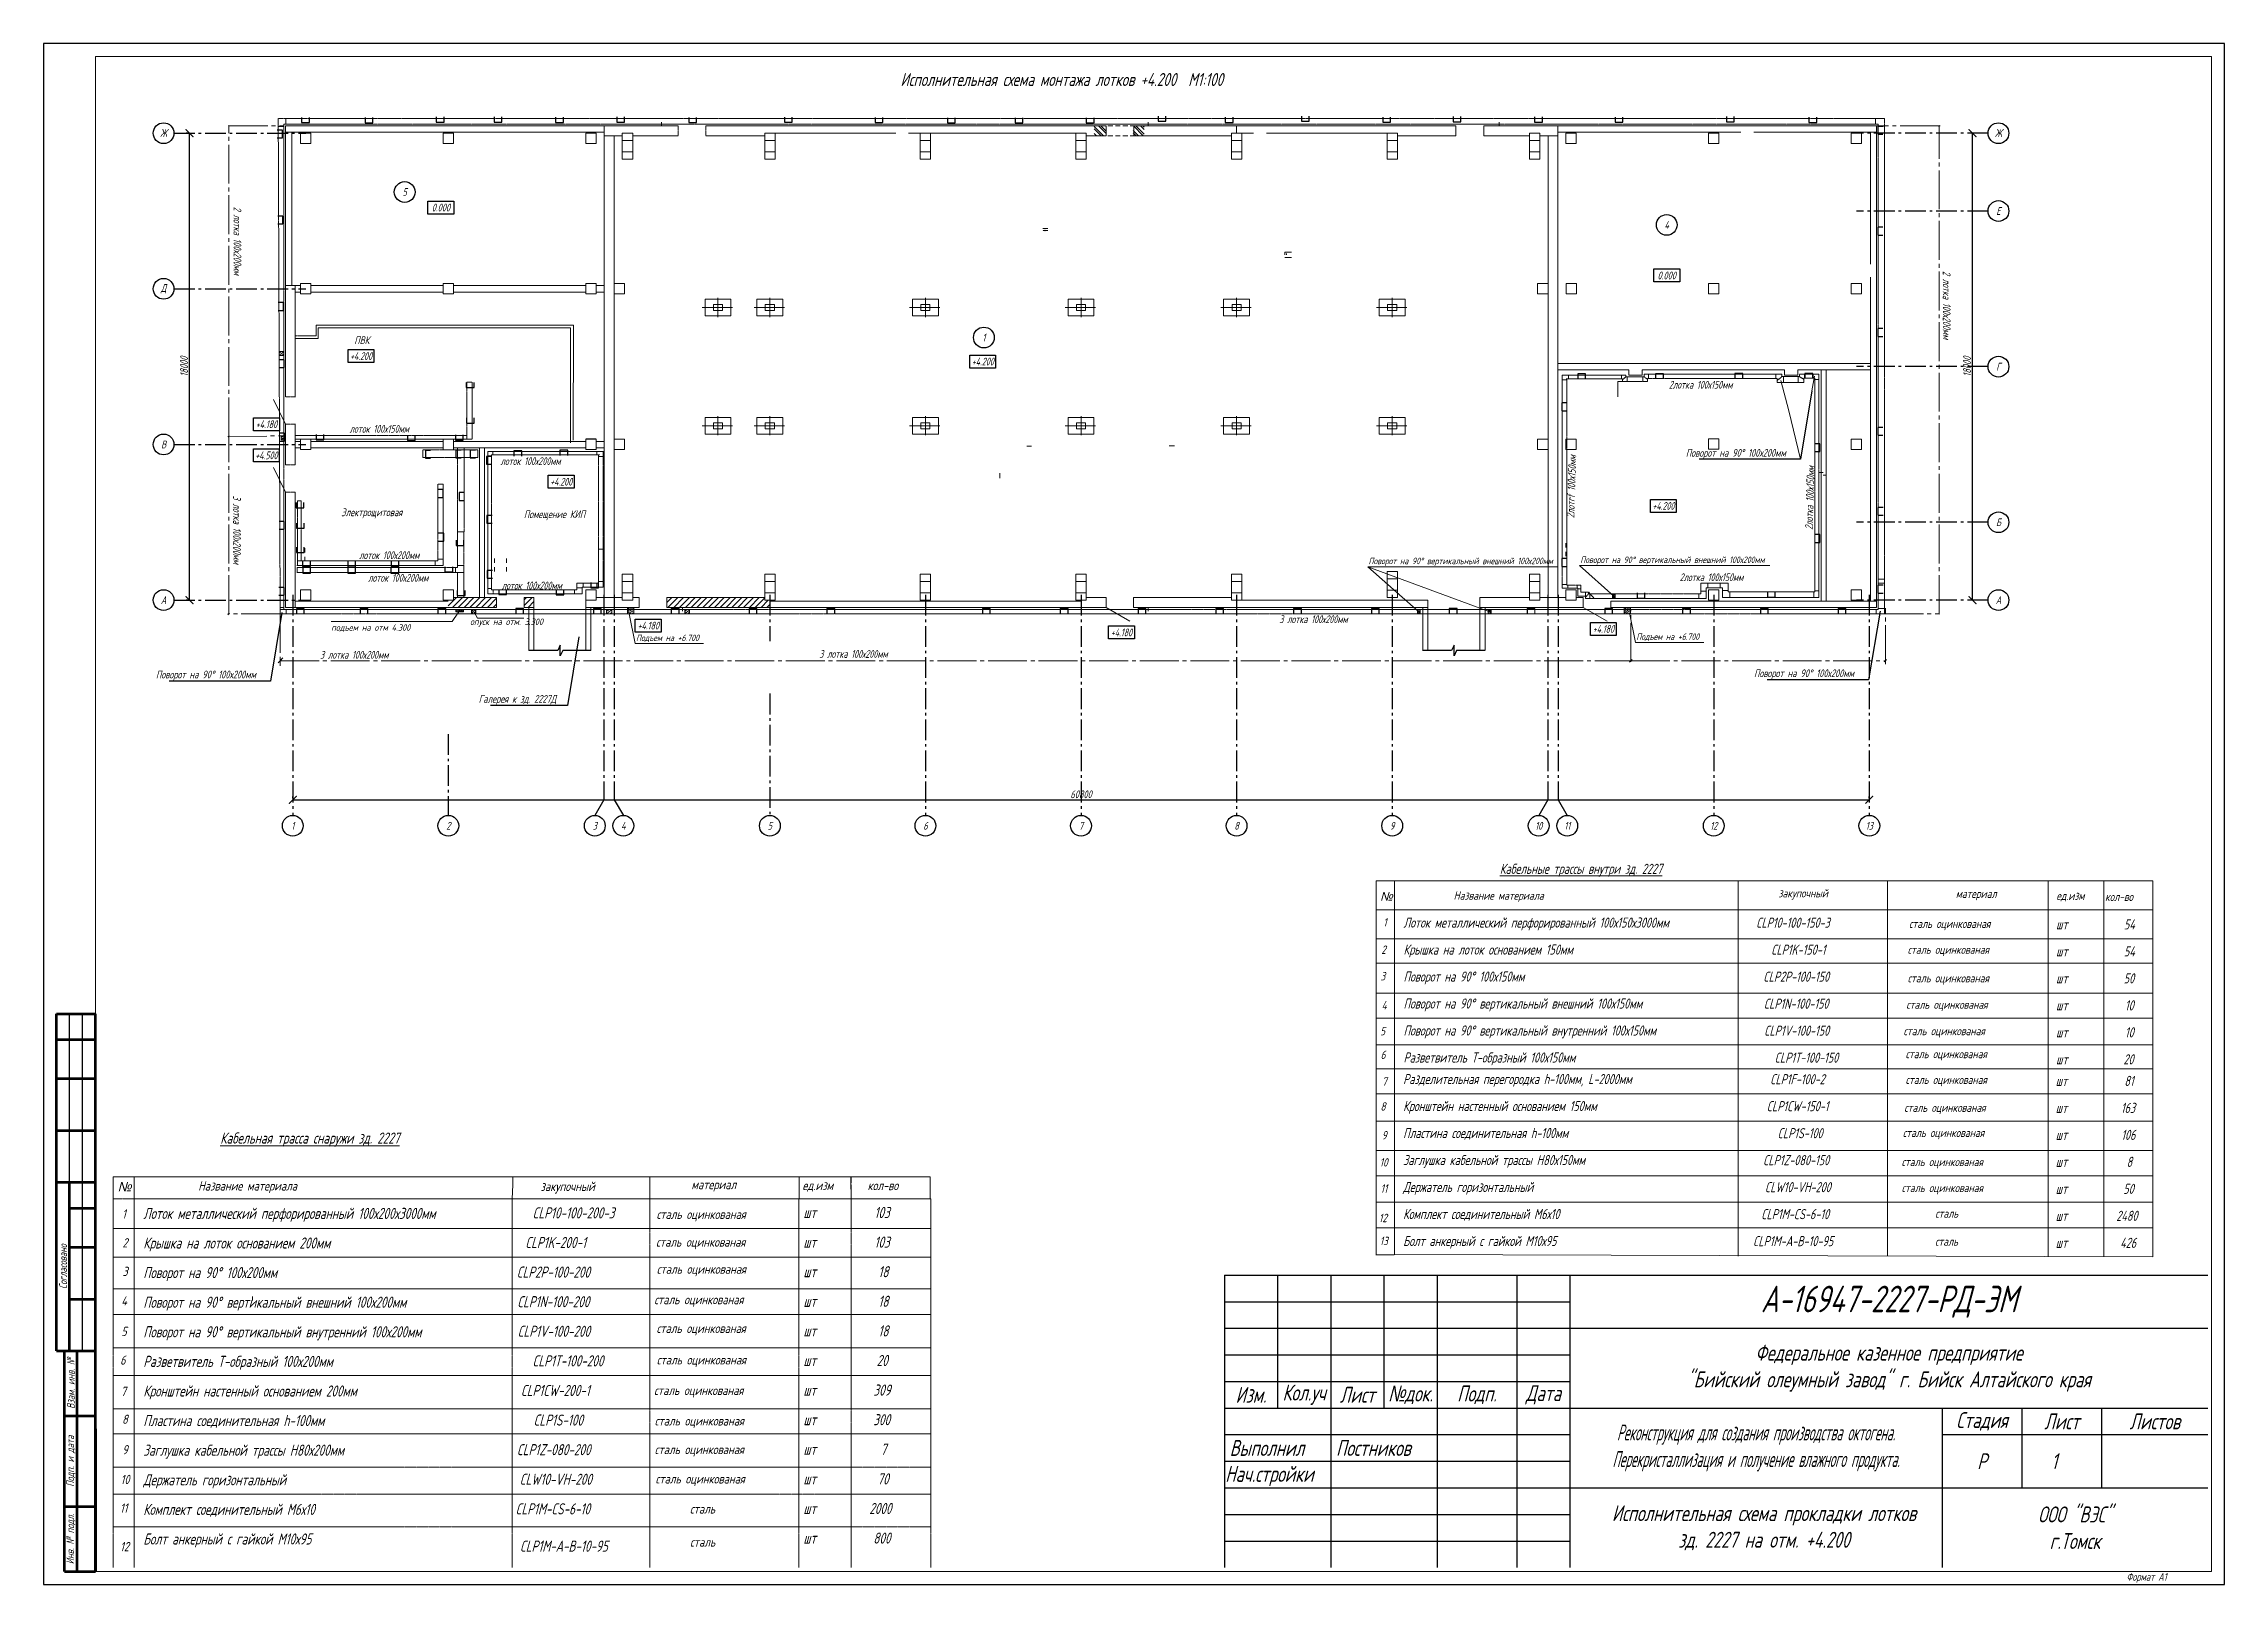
# Model space of a CAD drawing. Header units: millimetres. Extents: x -14296 to 10264, y -13087 to -5602.
# Drawn here: x -7938 to -7097, y -6204 to -5610 of the extents above; entities that cross this region are included whole.
import ezdxf
from ezdxf import colors
from ezdxf.entities.mleader import LeaderData, LeaderLine
from ezdxf.math import Vec2, Vec3

# ---------------------------------------------------------------- set-up
doc = ezdxf.new("R2010")
doc.units = ezdxf.units.MM
for name, pattern in [('CENTER2', [1.125, 0.75, -0.125, 0.125, -0.125]), ('gost6', [12, 8, -1.5, 1, -1.5]), ('HIDDEN2', [4.7625, 3.175, -1.5875]), ('K5LT_AXLED', [19.5, 15, -1.5, 1.5, -1.5]), ('K5LT_BASIC', [0]), ('PHANTOM2', [1.25, 0.625, -0.125, 0.125, -0.125, 0.125, -0.125])]:
    doc.linetypes.add(name, pattern=pattern)
doc.layers.get('Defpoints').update_dxf_attribs({"color": 33})
for name, color, linetype, lineweight in [('1', 4, 'Continuous', 15), ('Линия выноска', 137, 'Continuous', 25), ('Осевая', 4, 'gost6', 25), ('Размерная', 4, 'Continuous', 25), ('Рамка толстая', 7, 'Continuous', 15), ('Рамка тонкая', 5, 'Continuous', 25), ('стена', 7, 'Continuous', 18), ('Строительный', 251, 'Continuous', 13), ('Текст', 7, 'Continuous', 20), ('Технологическое', 156, 'Continuous', 18), ('Штампы', 252, 'Continuous', 25), ('ЭлектрооБорудование (Вновь)', 160, 'Continuous', 15)]:
    doc.layers.add(name, color=color, linetype=linetype, lineweight=lineweight)
doc.styles.add('gost shx', font='gost.shx', dxfattribs={"oblique": 15})
doc.styles.add('Simplex', font='simplex.shx', dxfattribs={"width": 0.7, "oblique": 15})
doc.dimstyles.new('ISO-25', dxfattribs={"dimtxt": 3, "dimasz": 2.5, "dimexe": 1.25, "dimexo": 0.625, "dimtad": 1, "dimtxsty": 'gost shx', "dimcen": 2.5, "dimclrt": 2, "dimadec": 0, "dimazin": 0, "dimtfac": 1, "dimtmove": 0, "dimatfit": 3, "dimfxl": 1, "dimarcsym": 0})
pattern_1 = [(45, (-10829.129, -6641.8763), (-1.122532, 1.122532), [])]

msp = doc.modelspace()

# ---------------------------------------------------------------- texts
at = {"layer": 'Текст', "linetype": 'CENTER2', "lineweight": 15, "style": 'Simplex', "oblique": 15, "width": 0.6}
for s, rotation, p in [(' 2 лотка 100х200мм', 270, (-7864.74331, -5671.00937)), (' 2 лотка 100х200мм', 270, (-7205.57299, -5695.7941)), ('2лотrf 100х150мм', 88.2622452, (-7347.67834, -5792.49345)), ('2лоткa 100х150мм', 88.2622452, (-7255.74289, -5797.03142)), (' 3 лотка 100х200мм', 270, (-7864.9141, -5782.39629))]:
    msp.add_text(s, height=3, rotation=rotation, dxfattribs=at).set_placement(p)
at = {"layer": 'Текст', "linetype": 'CENTER2', "lineweight": 15, "style": 'Simplex', "oblique": 15}
for s, height, width, p in [('2лотка 100х150мм', 3, 0.6, (-7311.25095, -5742.57095)), ('лоток 100х150мм', 3, 0.6, (-7819.99113, -5759.56658)), ('  лоток 100х200мм', 3, 0.6, (-7764.66871, -5772.01205)), ('  лоток 100х200мм', 3, 0.6, (-7819.19292, -5808.29485)), ('  лоток 100х200мм', 3, 0.6, (-7815.72056, -5817.01975)), ('  лоток 100х200мм', 3, 0.6, (-7764.21751, -5819.9728)), ('2лотка 100х150мм', 3, 0.6, (-7307.09022, -5816.79716)), (' 3 лотка 100х200мм', 3, 0.6, (-7462.90176, -5832.98871)), (' 3 лотка 100х200мм', 3, 0.6, (-7832.81523, -5846.68118)), (' 3 лотка 100х200мм', 3, 0.6, (-7640.30422, -5846.36498)), ('1', 6.15071, 0.7, (-7163.73174, -6159.17601))]:
    msp.add_text(s, height=height, dxfattribs=dict(at, width=width)).set_placement(p)
at = {"layer": 'Текст', "lineweight": 35, "insert": (-7545.34693, -5623.40348), "char_height": 5, "width": 417.8212072, "attachment_point": 5, "style": 'Simplex'}
msp.add_mtext('Исполнительная схема монтажа лотков +4.200  М1:100', dxfattribs=at)
at = {"layer": 'Текст', "style": 'Simplex'}
for s, insert, char_height, width, attachment_point in [('Ж', (-7891.71902, -5644.09712), 3, 10, 5), ('Ж', (-7184.11902, -5644.09712), 3, 10, 5), ('5', (-7798.75113, -5666.77711), 3, 8, 5), ('{\\W0.7;0.000}', (-7784.798, -5672.7775), 3, 10, 5), ('Е', (-7184.11902, -5674.09712), 3, 10, 5), ('4', (-7312.05206, -5679.45223), 3, 8, 5), ('{\\W0.7;0.000}', (-7312.05206, -5698.95223), 3, 10, 5), ('Д', (-7891.71902, -5704.09712), 3, 10, 5), ('ПВК', (-7815.28765, -5723.91648), 3, 29.3861195, 5), ('1', (-7575.38183, -5722.86351), 3, 8, 5), ('{\\W0.6;+4.200}', (-7815.59002, -5730.03925), 3, 10, 5), ('{\\W0.6;+4.200}', (-7575.84565, -5732.15367), 3, 10, 5), ('Г', (-7184.11902, -5734.09712), 3, 10, 5), ('{\\W0.6;+4.180}', (-7852.07976, -5756.30714), 3, 10, 5), ('В', (-7891.71902, -5764.09712), 3, 10, 5), ('{\\W0.6;+4.500}', (-7852.09643, -5768.29829), 3, 10, 5), ('{\\W0.6;+4.200}', (-7738.40268, -5778.46192), 3, 10, 5), ('{\\W0.7;Электрощитовая}', (-7811.45611, -5790.66084), 3, 29.3861195, 5), ('Помещение КИП', (-7740.97308, -5791.39904), 3, 29.3861195, 5), ('{\\W0.6;+4.200}', (-7313.35995, -5787.79895), 3, 10, 5), ('Б', (-7184.11902, -5794.09712), 3, 10, 5), ('А', (-7891.71902, -5824.09712), 3, 10, 5), ('А', (-7184.11902, -5824.09712), 3, 10, 5), ('{\\W0.6;+4.180}', (-7704.82874, -5833.93873), 3, 10, 5), ('{\\W0.6;+4.180}', (-7522.34039, -5836.55413), 3, 10, 5), ('{\\W0.6;+4.180}', (-7336.50157, -5835.21889), 3, 10, 5), ('1', (-7841.91902, -5911.09712), 3, 10, 5), ('2', (-7781.91902, -5911.09712), 3, 10, 5), ('3', (-7725.41902, -5911.09712), 3, 10, 5), ('4', (-7714.41902, -5911.09712), 3, 10, 5), ('5', (-7657.91902, -5911.09712), 3, 10, 5), ('6', (-7597.91902, -5911.09712), 3, 10, 5), ('7', (-7537.91902, -5911.09712), 3, 10, 5), ('8', (-7477.91902, -5911.09712), 3, 10, 5), ('9', (-7417.91902, -5911.09712), 3, 10, 5), ('10', (-7361.41902, -5911.09712), 3, 10, 5), ('11', (-7350.41902, -5911.09712), 3, 10, 5), ('12', (-7293.91902, -5911.09712), 3, 10, 5), ('13', (-7233.91902, -5911.09712), 3, 10, 5), ('Федеральное казенное предприятие\\P"Бийский олеумный завод" г. Бийск Алтайского края', (-7226.36254, -6120.22151), 6.1507115, 246.0284611, 5), ('Изм.', (-7472.391, -6130.47269), 6.150712, 20.5023718, 5), ('Кол.уч', (-7451.88863, -6130.47269), 6.150712, 20.5023718, 5), ('Лист', (-7431.38625, -6130.47269), 6.150712, 20.5023718, 5), ('{\\fArial|b0|i0|c204|p34;\\W0.7;№\\Fsimplex|c204;док.}', (-7410.88388, -6130.47269), 6.1507115, 20.5023718, 5), ('Подп.', (-7385.25592, -6130.47269), 6.150712, 30.7535576, 5), ('{\\W0.7;Дата}', (-7359.62795, -6130.47269), 6.1507115, 20.5023718, 5), ('{\\W0.7;Стадия}', (-7190.48339, -6140.72388), 6.1507115, 30.7535576, 5), ('Лист', (-7159.72983, -6140.72388), 6.150712, 30.7535576, 5), ('Листов', (-7123.85068, -6140.72388), 6.150712, 41.0047435, 5), ('{\\W0.5;Реконструкция для создания производства октогена.\\PПерекристаллизация и получение влажного продукта.}', (-7277.61847, -6150.97507), 6.1507115, 143.5166023, 5), ('Выполнил', (-7480.59195, -6150.97507), 6.150712, 36.9042692, 4), ('Постников', (-7439.5872, -6150.97507), 6.150712, 36.9042692, 4), ('Р', (-7190.48339, -6156.10066), 6.15071, 30.7535576, 5), ('Нач.стройки', (-7482.31355, -6161.81161), 6.1507115, 36.9042692, 4), ('{\\C7;ООО "ВЭС"\\Pг.Томск}', (-7154.60424, -6181.72862), 6.1507115, 102.5118588, 5), ('\\pl6.15071;Исполнительная схема прокладки лотков зд. 2227 на отм. +4.200', (-7277.61847, -6181.72862), 6.1507115, 143.5166023, 5), ('Формат А1', (-7126.98982, -6201.06553), 3, 50, 5)]:
    msp.add_mtext(s, dxfattribs=dict(at, insert=insert, char_height=char_height, width=width, attachment_point=attachment_point))
at = {"layer": 'Текст', "attachment_point": 1, "style": 'Simplex'}
for s, width, heights, insert, char_height in [('Поворот на 90%%D вертикальный внешний 100х200мм', 129, [0], (-7427.04588, -5807.76028), 2.5), ('Поворот на 90%%D вертикальный внешний 100х200мм', 129, [0], (-7345.38262, -5807.29995), 2.5), ('Подъем на +6.700', 129, [0], (-7709.52567, -5837.40721), 2.5), ('Подъем на +6.700', 129, [0], (-7323.7873, -5836.94805), 2.5), ('\\pi34.698;{\\LКабельные трассы внутри зд. 2227}', 130, [0], (-7411.10451, -5925.74365), 3.9013874), ('Лоток металлический перфорированный 100х150х3000мм', 129, [0], (-7413.55132, -5946.47092), 3.9013874), ('\\pi-2.21011;CLP10-100-150-3', 35, [0], (-7275.377, -5946.52573), 3.9013874), ('\\pi7.4691;шт', 20, [0], (-7169.37972, -5947.17594), 3.9013874), ('\\pi7.62618;54', 20, [0], (-7143.37047, -5947.17594), 3.9013874), ('Крышка на лоток основанием 150мм', 129, [0], (-7413.55132, -5956.87462), 3.9013874), ('\\pi3.57695;CLP1K-150-1', 35, [0], (-7275.377, -5956.92943), 3.9013874), ('\\pi7.4691;шт', 20, [0], (-7169.37972, -5957.57964), 3.9013874), ('\\pi7.62618;54', 20, [0], (-7143.37047, -5957.57964), 3.9013874), ('Поворот на 90%%D 100х150мм', 129, [0], (-7413.55132, -5967.27832), 3.9013874), ('\\pi0.5554;CLP2P-100-150', 35, [0], (-7275.377, -5967.33313), 3.9013874), ('\\pi7.4691;шт', 20, [0], (-7169.37972, -5967.98334), 3.9013874), ('\\pi7.53067;50', 20, [0], (-7143.37047, -5967.98334), 3.9013874), ('Поворот на 90%%D вертикальный внешний 100х150мм', 129, [0], (-7413.55132, -5977.68202), 3.9013874), ('\\pi0.75047;CLP1N-100-150', 35, [0], (-7275.377, -5977.73683), 3.9013874), ('\\pi8.01632;10', 20, [0], (-7143.37047, -5978.38704), 3.9013874), ('\\pi7.4691;шт', 20, [0], (-7169.37972, -5978.38704), 3.9013874), ('Поворот на 90%%D вертикальный внутренний 100х150мм', 129, [0], (-7413.55132, -5988.08572), 3.9013874), ('\\pi0.88052;CLP1V-100-150', 35, [0], (-7275.377, -5988.14053), 3.9013874), ('\\pi7.4691;шт', 20, [0], (-7169.37972, -5988.79074), 3.9013874), ('\\pi8.01632;10', 20, [0], (-7143.37047, -5988.79074), 3.9013874), ('Разветвитель Т-образный 100х150мм', 129, [0], (-7413.55132, -5998.48942), 3.9013874), ('\\pi4.9203;CLP1Т-100-150', 35, [0], (-7275.377, -5998.54423), 3.9013874), ('\\pi7.4691;шт', 20, [0], (-7169.37972, -5999.19444), 3.9013874), ('\\pi7.43111;20', 20, [0], (-7143.37047, -5999.19444), 3.9013874), ('Кронштейн настенный основанием 150мм', 129, [0], (-7413.70446, -6017.2104), 3.9013874), ('\\pi2.0164;CLP1CW-150-1', 35, [0], (-7275.53014, -6017.26522), 3.9013874), ('\\pi7.4691;шт', 20, [0], (-7169.53285, -6017.91543), 3.9013874), ('\\pi6.6163;163', 20, [0], (-7143.5236, -6017.91543), 3.9013874), ('\\pi31.098;{\\LКабельная трасса снаружи зд. 2227}', 130, [0], (-7900.9626, -6029.35682), 4.2790057), ('Пластина соединительная h-100мм', 129, [0], (-7413.70446, -6027.6141), 3.9013874), ('\\pi6.21241;CLP1S-100', 35, [0], (-7275.53014, -6027.66892), 3.9013874), ('\\pi7.4691;шт', 20, [0], (-7169.53285, -6028.31913), 3.9013874), ('\\pi6.75599;106', 20, [0], (-7143.5236, -6028.31913), 3.9013874), ('Заглушка кабельной трассы Н80х150мм', 129, [0], (-7413.70446, -6038.0178), 3.9013874), ('\\pi0.62043;CLP1Z-080-150', 35, [0], (-7275.53014, -6038.07262), 3.9013874), ('\\pi7.4691;шт', 20, [0], (-7169.53285, -6038.72283), 3.9013874), ('\\pi8.80624;8', 20, [0], (-7143.5236, -6038.72283), 3.9013874), ('Держатель горизонтальный', 129, [0], (-7413.70446, -6048.4215), 3.9013874), ('\\pi1.33568;CLW10-VH-200', 35, [0], (-7275.53014, -6048.47632), 3.9013874), ('\\pi7.4691;шт', 20, [0], (-7169.53285, -6049.12653), 3.9013874), ('\\pi7.53067;50', 20, [0], (-7143.5236, -6049.12653), 3.9013874), ('Лоток металлический перфорированный 100х200х3000мм', 145.3552339, [0], (-7899.53626, -6058.40562), 4.2790057), ('CLP10-100-200-3', 35, [0], (-7749.43576, -6058.20963), 4.2790057), ('\\pi7.4691;шт', 20, [0], (-7652.44237, -6058.05934), 4.2790057), ('\\pi6.28878;103', 20, [0], (-7623.91566, -6058.05934), 4.2790057), ('Комплект соединительный М6х10', 129, [0], (-7413.70446, -6058.8252), 3.9013874), ('\\pi-0.09483;CLP1M-CS-6-10', 35, [0], (-7275.53014, -6058.88002), 3.9013874), ('\\pi7.4691;шт', 20, [0], (-7169.53285, -6059.53023), 3.9013874), ('\\pi4.83018;2480', 20, [3], (-7143.5236, -6059.53023), 3.9013874), ('Крышка на лоток основанием 200мм', 129, [0], (-7899.53626, -6069.8163), 4.2790057), ('\\pi1.94406;CLP1K-200-1', 35, [0], (-7754.18103, -6069.62031), 4.2790057), ('\\pi7.4691;шт', 20, [0], (-7652.44237, -6069.47002), 4.2790057), ('\\pi6.28878;103', 20, [0], (-7623.91566, -6069.47002), 4.2790057), ('Болт анкерный с гайкой М10х95', 129, [0], (-7413.70446, -6069.2289), 3.9013874), ('\\pi-3.25048;CLP1M-A-B-10-95', 35, [0], (-7275.53014, -6069.28372), 3.9013874), ('\\pi7.4691;шт', 20, [0], (-7169.53285, -6069.93393), 3.9013874), ('\\pi6.34501;426', 20, [0], (-7143.5236, -6069.93393), 3.9013874), ('Поворот на 90%%D 100х200мм', 129, [0], (-7899.53626, -6081.22699), 4.2790057), ('\\pi-1.36995;CLP2P-100-200', 35, [0], (-7754.18103, -6081.03099), 4.2790057), ('\\pi7.4691;шт', 20, [0], (-7652.44237, -6080.88071), 4.2790057), ('\\pi7.79702;18', 20, [0], (-7623.91566, -6080.88071), 4.2790057), ('Поворот на 90%%D вертикальный внешний 100х200мм', 129, [0], (-7899.53626, -6092.63767), 4.2790057), ('\\pi-1.156;CLP1N-100-200', 35, [0], (-7754.18103, -6092.44167), 4.2790057), ('\\pi7.4691;шт', 20, [0], (-7652.44237, -6092.29139), 4.2790057), ('\\pi7.79702;18', 20, [0], (-7623.91566, -6092.29139), 4.2790057), ('Поворот на 90%%D вертикальный внутренний 100х200мм', 145.3552339, [0], (-7899.53626, -6104.04835), 4.2790057), ('\\pi-1.01336;CLP1V-100-200', 35, [0], (-7754.18103, -6103.85235), 4.2790057), ('\\pi7.4691;шт', 20, [0], (-7652.44237, -6103.70207), 4.2790057), ('\\pi7.79702;18', 20, [0], (-7623.91566, -6103.70207), 4.2790057), ('Разветвитель Т-образный 100х200мм', 129, [4.22907], (-7899.53626, -6115.45903), 4.2790057), ('\\pi4.7203;CLP1Т-100-200', 35, [0], (-7754.18103, -6115.26303), 4.2790057), ('\\pi7.4691;шт', 20, [0], (-7652.44237, -6115.11275), 4.2790057), ('\\pi7.18246;20', 20, [0], (-7623.91566, -6115.11275), 4.2790057), ('Кронштейн настенный основанием 200мм', 129, [0], (-7899.53626, -6126.86971), 4.2790057), ('\\pi0.23246;CLP1CW-200-1', 35, [0], (-7754.18103, -6126.67372), 4.2790057), ('\\pi7.4691;шт', 20, [0], (-7652.44237, -6126.52343), 4.2790057), ('\\pi5.90934;309', 20, [0], (-7623.91566, -6126.52343), 4.2790057), ('Пластина соединительная h-100мм', 129, [0], (-7899.53626, -6138.2804), 4.2790057), ('\\pi5.11988;CLP1S-100', 35, [0], (-7754.18103, -6138.0844), 4.2790057), ('\\pi7.4691;шт', 20, [0], (-7652.44237, -6137.93411), 4.2790057), ('\\pi5.86533;300', 20, [0], (-7623.91566, -6137.93411), 4.2790057), ('Заглушка кабельной трассы Н80х200мм', 129, [0], (-7899.53626, -6149.69108), 4.2790057), ('\\pi-1.29863;CLP1Z-080-200', 35, [0], (-7754.18103, -6149.49508), 4.2790057), ('\\pi7.4691;шт', 20, [0], (-7652.44237, -6149.3448), 4.2790057), ('\\pi8.71355;7', 20, [0], (-7623.91566, -6149.3448), 4.2790057), ('Держатель горизонтальный', 129, [0], (-7899.53626, -6161.10176), 4.2790057), ('\\pi-0.22888;CLW10-VH-200', 35, [0], (-7754.18103, -6160.90576), 4.2790057), ('\\pi7.4691;шт', 20, [0], (-7652.44237, -6160.75548), 4.2790057), ('\\pi7.46773;70', 20, [0], (-7623.91566, -6160.75548), 4.2790057), ('Комплект соединительный М6х10', 129, [0], (-7899.53626, -6172.51244), 4.2790057), ('\\pi-1.79785;CLP1M-CS-6-10', 35, [0], (-7754.18103, -6172.31644), 4.2790057), ('\\pi4.32979;2000', 20, [0], (-7623.91566, -6172.16616), 4.2790057), ('\\pi7.4691;шт', 20, [0], (-7652.44237, -6172.16616), 4.2790057), ('Болт анкерный с гайкой М10х95', 129, [0], (-7899.53626, -6183.92312), 4.2790057), ('\\pi-5.25893;CLP1M-A-B-10-95', 35, [0], (-7749.05831, -6186.68935), 4.2790057), ('\\pi7.4691;шт', 20, [0], (-7652.44237, -6183.57684), 4.2790057), ('\\pi5.86533;800', 20, [0], (-7623.91566, -6183.57684), 4.2790057)]:
    msp.add_mtext_dynamic_manual_height_columns(s, width=width, gutter_width=12.5, heights=heights, dxfattribs=dict(at, insert=insert, char_height=char_height))
at = {"layer": 'Текст', "lineweight": 20, "char_height": 3.9013874, "attachment_point": 1, "style": 'Simplex'}
for s, width, insert in [('Разделительная перегородка h-100мм, L-2000мм', 129, (-7413.70446, -6006.8067)), ('\\pi3.3514;CLP1F-100-2', 35, (-7275.53014, -6006.86152)), ('\\pi7.4691;шт', 20, (-7169.53285, -6007.51173)), ('\\pi7.95129;81', 20, (-7143.5236, -6007.51173))]:
    msp.add_mtext_dynamic_manual_height_columns(s, width=width, gutter_width=12.5, heights=[0], dxfattribs=dict(at, insert=insert))
at = {"layer": 'Текст', "lineweight": 15, "insert": (-7226.36254, -6094.59354), "char_height": 10.2511859, "width": 246.0284611, "attachment_point": 5, "style": 'Simplex'}
msp.add_mtext('А-16947-2227-РД-ЭМ', dxfattribs=at)
at = {"layer": 'ЭлектрооБорудование (Вновь)', "color": 116, "linetype": 'K5LT_BASIC', "lineweight": 15, "insert": (-7827.08338, -5833.42554), "char_height": 2.5, "attachment_point": 1, "style": 'gost shx'}
msp.add_mtext('{\\C0;\\c16777215;подъем на отм 4.300}', dxfattribs=at)
at = {"layer": 'ЭлектрооБорудование (Вновь)', "color": 116, "linetype": 'K5LT_BASIC', "lineweight": 15, "insert": (-7773.51444, -5831.19363), "char_height": 2.5, "attachment_point": 1, "style": 'gost shx'}
msp.add_mtext_dynamic_manual_height_columns('{\\C0;\\c16777215;опуск на отм. 3.300}', width=24.3982758, gutter_width=12.5, heights=[0], dxfattribs=at)
at = {"layer": 'ЭлектрооБорудование (Вновь)', "color": 7, "linetype": 'K5LT_BASIC', "lineweight": 15, "true_color": 0xffffff, "attachment_point": 1, "style": 'gost shx'}
for s, width, insert, char_height in [('{\\fArial|b0|i0|c204|p34;№}', 2.39087, (-7422.59063, -5936.6664), 3.2511562), ('Название материала', 64.266514, (-7394.24119, -5936.37897), 3.2511562), ('закупочный', 3.0028064, (-7268.9619, -5935.47858), 3.251156), ('ед.изм', 24.7678777, (-7161.76946, -5936.48056), 3.251156), ('кол-во', 4.0012735, (-7143.01292, -5936.85768), 3.251156), ('сталь оцинкованая', 70.5935177, (-7218.58506, -5947.2575), 3.2511562), ('сталь оцинкованая', 70.5935177, (-7219.12196, -5957.22282), 3.2511562), ('сталь оцинкованая', 70.5935177, (-7219.12196, -5968.22121), 3.2511562), ('сталь оцинкованая', 70.5935177, (-7219.65888, -5978.41483), 3.2511562), ('сталь оцинкованая', 70.5935177, (-7220.73276, -5988.60848), 3.2511562), ('сталь оцинкованая', 70.5935177, (-7219.92736, -5997.46084), 3.2511562), ('сталь оцинкованая', 70.5935177, (-7219.92736, -6007.38623), 3.2511562), ('сталь оцинкованая', 70.5935177, (-7220.44386, -6018.14841), 3.2511562), ('сталь оцинкованая', 70.5935177, (-7220.98285, -6027.84234), 3.2511562), ('сталь оцинкованая', 70.5935177, (-7221.44952, -6039.05312), 3.2511562), ('{\\fArial|b0|i0|c204|p34;№}', 2.39087, (-7909.47166, -6048.47995), 3.565838), ('Название материала', 64.2498252, (-7878.37825, -6048.1647), 3.565838), ('закупочный', 3.0028064, (-7746.36507, -6048.35982), 3.565838), ('ед.изм', 24.7678777, (-7645.35377, -6048.01029), 3.565838), ('кол-во', 4.0012735, (-7620.25909, -6048.02518), 3.565838), ('сталь оцинкованая', 70.5935177, (-7221.43072, -6049.08288), 3.2511562), ('сталь оцинкованая', 70.5935177, (-7701.61274, -6059.11271), 3.565838), ('сталь ', 70.5935177, (-7208.49758, -6058.94607), 3.251156), ('сталь оцинкованая', 70.5935177, (-7701.78685, -6069.81238), 3.565838), ('сталь ', 70.5935177, (-7208.5586, -6069.7512), 3.251156), ('сталь оцинкованая', 70.5935177, (-7701.52567, -6080.25107), 3.565838), ('сталь оцинкованая', 70.5935177, (-7702.49654, -6091.99751), 3.565838), ('сталь оцинкованая', 70.5935177, (-7701.60924, -6103.07989), 3.565838), ('сталь оцинкованая', 70.5935177, (-7701.52051, -6115.22618), 3.565838), ('сталь оцинкованая', 70.5935177, (-7702.55329, -6127.0117), 3.565838), ('сталь оцинкованая', 70.5935177, (-7702.31072, -6138.75245), 3.565838), ('сталь оцинкованая', 70.5935177, (-7702.31072, -6149.78262), 3.565838), ('сталь оцинкованая', 70.5935177, (-7701.98813, -6161.11417), 3.565838), ('сталь ', 70.5935177, (-7688.74389, -6172.69625), 3.565838), ('сталь ', 70.5935177, (-7688.68736, -6185.46665), 3.565838)]:
    msp.add_mtext_dynamic_manual_height_columns(s, width=width, gutter_width=12.5, heights=[0], dxfattribs=dict(at, insert=insert, char_height=char_height))
for s, insert, char_height in [('материал', (-7200.55883, -5935.67454), 3.251156), ('1', (-7421.36845, -5946.67241), 3.25116), ('2', (-7422.13765, -5957.25203), 3.25116), ('3', (-7422.44009, -5967.47071), 3.25116), ('4', (-7421.9968, -5978.6355), 3.25116), ('5', (-7422.56624, -5988.63396), 3.25116), ('6', (-7422.38611, -5997.76051), 3.25116), ('7', (-7421.84324, -6008.08676), 3.25116), ('8', (-7422.45833, -6017.69064), 3.25116), ('9', (-7421.94981, -6028.78418), 3.25116), ('10', (-7422.77163, -6039.22869), 3.251156), ('материал', (-7688.17469, -6047.6549), 3.565838), ('11', (-7422.41207, -6049.30242), 3.251156), ('1', (-7907.72776, -6058.97782), 3.56584), ('12', (-7423.03619, -6060.6747), 3.251156), ('2', (-7907.57636, -6070.0843), 3.56584), ('13', (-7422.74732, -6069.54635), 3.251156), ('3', (-7907.57636, -6081.12633), 3.56584), ('4', (-7908.03052, -6092.4709), 3.56584), ('5', (-7908.03052, -6104.26925), 3.56584), ('6', (-7908.48466, -6115.3113), 3.56584), ('7', (-7908.20632, -6127.3763), 3.56584), ('8', (-7907.71834, -6138.12094), 3.56584), ('9', (-7907.66881, -6149.86582), 3.56584), ('10', (-7908.29569, -6161.32126), 3.565838), ('11', (-7908.54765, -6172.37003), 3.565838), ('12', (-7908.48634, -6187.22909), 3.565838)]:
    msp.add_mtext(s, dxfattribs=dict(at, insert=insert, char_height=char_height))

# ---------------------------------------------------------------- blocks, each defined once
blk = doc.blocks.new('_ArchTick')
at = {"color": 0, "const_width": 0.15}
blk.add_lwpolyline([(-0.5, -0.5), (0.5, 0.5)], dxfattribs=at)
blk = doc.blocks.new('*D545')
at = {"layer": 'Defpoints', "color": 0, "lineweight": 15, "transparency": 16777216}
for p in [(-7841.92, -5901.1), (-7233.92, -5901.1), (-7233.92, -5901.1)]:
    blk.add_point(p, dxfattribs=at)
at = {"layer": 'Размерная', "color": 0, "lineweight": -2, "transparency": 16777216}
for p, q in [((-7841.92, -5900.47), (-7841.92, -5899.85)), ((-7841.92, -5901.1), (-7233.92, -5901.1)), ((-7233.92, -5900.47), (-7233.92, -5899.85))]:
    blk.add_line(p, q, dxfattribs=at)
at = {"layer": 'Размерная', "color": 0, "lineweight": -2, "transparency": 16777216, "xscale": 3, "yscale": 3, "zscale": 3, "rotation": 180}
blk.add_blockref('_ArchTick', (-7841.92, -5901.1), dxfattribs=at)
at = {"layer": 'Размерная', "color": 0, "lineweight": -2, "transparency": 16777216, "xscale": 3, "yscale": 3, "zscale": 3}
blk.add_blockref('_ArchTick', (-7233.92, -5901.1), dxfattribs=at)
at = {"layer": 'Размерная', "color": 2, "transparency": 16777216, "insert": (-7537.92, -5898.97), "char_height": 3, "attachment_point": 5, "style": 'Simplex'}
blk.add_mtext('60800', dxfattribs=at)
blk = doc.blocks.new('*D546')
at = {"layer": 'Defpoints', "color": 0, "lineweight": 15, "transparency": 16777216}
for p in [(-7881.72, -5644.1), (-7881.72, -5644.1), (-7881.72, -5824.1)]:
    blk.add_point(p, dxfattribs=at)
at = {"layer": 'Размерная', "color": 0, "lineweight": -2, "transparency": 16777216}
for p, q in [((-7882.34, -5644.1), (-7882.97, -5644.1)), ((-7881.72, -5824.1), (-7881.72, -5644.1)), ((-7882.34, -5824.1), (-7882.97, -5824.1))]:
    blk.add_line(p, q, dxfattribs=at)
at = {"layer": 'Размерная', "color": 0, "lineweight": -2, "transparency": 16777216, "xscale": 3, "yscale": 3, "zscale": 3}
for p, rotation in [((-7881.72, -5644.1), 90), ((-7881.72, -5824.1), 270)]:
    blk.add_blockref('_ArchTick', p, dxfattribs=dict(at, rotation=rotation))
at = {"layer": 'Размерная', "color": 2, "transparency": 16777216, "insert": (-7883.84, -5734.1), "char_height": 3, "attachment_point": 5, "rotation": 90, "style": 'Simplex'}
blk.add_mtext('18000', dxfattribs=at)
blk = doc.blocks.new('*D547')
at = {"layer": 'Defpoints', "color": 0, "lineweight": 15, "transparency": 16777216}
for p in [(-7194.12, -5644.1), (-7194.12, -5644.1), (-7194.12, -5824.1)]:
    blk.add_point(p, dxfattribs=at)
at = {"layer": 'Размерная', "color": 0, "lineweight": -2, "transparency": 16777216}
for p, q in [((-7194.74, -5644.1), (-7195.37, -5644.1)), ((-7194.12, -5824.1), (-7194.12, -5644.1)), ((-7194.74, -5824.1), (-7195.37, -5824.1))]:
    blk.add_line(p, q, dxfattribs=at)
at = {"layer": 'Размерная', "color": 0, "lineweight": -2, "transparency": 16777216, "xscale": 3, "yscale": 3, "zscale": 3}
for p, rotation in [((-7194.12, -5644.1), 90), ((-7194.12, -5824.1), 270)]:
    blk.add_blockref('_ArchTick', p, dxfattribs=dict(at, rotation=rotation))
at = {"layer": 'Размерная', "color": 2, "transparency": 16777216, "insert": (-7196.24, -5734.1), "char_height": 3, "attachment_point": 5, "rotation": 90, "style": 'Simplex'}
blk.add_mtext('18000', dxfattribs=at)
blk = doc.blocks.new('_None')
blk = doc.blocks.new('A$C551E481E')
at = {"layer": 'Рамка толстая'}
for p, q in [((20, 589), (20, 5)), ((836, 589), (20, 589)), ((836, 5), (836, 589)), ((20, 5), (836, 5))]:
    blk.add_line(p, q, dxfattribs=at)
at = {"layer": 'Рамка тонкая'}
for p, q in [((0, 594), (0, 0)), ((841, 594), (0, 594)), ((841, 0), (841, 594)), ((0, 0), (841, 0))]:
    blk.add_line(p, q, dxfattribs=at)
blk = doc.blocks.new('*T548')
at = {"layer": 'Штампы', "color": 0, "linetype": 'ByBlock', "lineweight": 60, "transparency": 16777216}
for p, q in [((0, 0), (0, 130)), ((0, 130), (15, 130)), ((15, 0), (15, 130)), ((0, 120), (15, 120)), ((0, 105), (15, 105)), ((0, 85), (15, 85)), ((0, 65), (15, 65)), ((5, 0), (5, 65)), ((5, 55), (15, 55)), ((5, 40), (15, 40)), ((5, 20), (15, 20)), ((0, 0), (15, 0))]:
    blk.add_line(p, q, dxfattribs=at)
at = {"layer": 'Штампы', "color": 5, "linetype": 'ByBlock', "lineweight": 25, "transparency": 16777216}
for p, q in [((5, 65), (5, 130)), ((10, 0), (10, 130))]:
    blk.add_line(p, q, dxfattribs=at)
at = {"layer": 'Штампы', "color": 2, "transparency": 16777216, "insert": (2.5, 32.5), "char_height": 3, "width": 61, "attachment_point": 5, "rotation": 90, "style": 'Simplex'}
blk.add_mtext('Согласовано', dxfattribs=at)
blk = doc.blocks.new('*T549')
at = {"layer": 'Штампы', "color": 0, "linetype": 'ByBlock', "lineweight": 60, "transparency": 16777216}
for p, q in [((0, 0), (0, 85)), ((0, 85), (12, 85)), ((5, 0), (5, 85)), ((12, 0), (12, 85)), ((0, 60), (12, 60)), ((0, 25), (12, 25)), ((0, 0), (12, 0))]:
    blk.add_line(p, q, dxfattribs=at)
at = {"layer": 'Штампы', "color": 2, "transparency": 16777216, "char_height": 3, "attachment_point": 5, "rotation": 90, "style": 'Simplex'}
for s, insert, width in [('Взам. инв. {\\Fgost|c204;№}', (2.5, 72.5), 25), ('Подп. и дата', (2.5, 42.5), 35), ('Инв. {\\Fgost|c204;№} подл.', (2.5, 12.5), 25)]:
    blk.add_mtext(s, dxfattribs=dict(at, insert=insert, width=width))

# ---------------------------------------------------------------- dimensions: what is measured, and where the dimension line sits
at = {"layer": 'Размерная'}
for base, p1, p2, picture, middle in [((-7881.71902, -5644.09712), (-7881.71902, -5824.09712), (-7881.71902, -5644.09712), '*D546', (-7883.84402, -5734.09712)), ((-7194.11902, -5644.09712), (-7194.11902, -5824.09712), (-7194.11902, -5644.09712), '*D547', (-7196.24402, -5734.09712))]:
    dim = msp.add_linear_dim(base=base, p1=p1, p2=p2, angle=90, dimstyle='ISO-25', override={"dimtxt": 3, "dimasz": 3, "dimlfac": 100, "dimrnd": 500, "dimtxsty": 'Simplex', "dimblk1": 'ArchTick', "dimblk2": 'ArchTick', "dimsah": 1}, dxfattribs=at)
    dim.commit()
    dim.dimension.update_dxf_attribs({"geometry": picture, "text_midpoint": middle})
dim = msp.add_linear_dim(base=(-7233.91902, -5901.09712), p1=(-7841.91902, -5901.09712), p2=(-7233.91902, -5901.09712), dimstyle='ISO-25', override={"dimtxt": 3, "dimasz": 3, "dimlfac": 100, "dimrnd": 100, "dimtxsty": 'Simplex', "dimblk1": 'ArchTick', "dimblk2": 'ArchTick', "dimsah": 1}, dxfattribs=at)
dim.commit()
dim.dimension.update_dxf_attribs({"geometry": '*D545', "text_midpoint": (-7537.91902, -5898.97212)})

# ---------------------------------------------------------------- hatches: boundary and pattern name
at = {"layer": 'Строительный'}
h = msp.add_hatch(dxfattribs=at)
h.set_pattern_fill('ANSI32', color=256, scale=0.2, angle=-90)
h.set_pattern_definition([(315, (-7872.99, -5535.6784), (1.347038, 1.347038), []), (315, (-7872.99, -5536.5764), (1.347038, 1.347038), [])])
h.paths.add_polyline_path([(-7513.61439, -5645.0856), (-7513.61439, -5641.2856), (-7517.81511, -5641.2856), (-7517.81511, -5645.0856)])
h.paths.add_polyline_path([(-7528.41511, -5645.0856), (-7528.41511, -5641.2856), (-7532.81511, -5641.2856), (-7532.81511, -5645.0856)])
h = msp.add_hatch(dxfattribs=at)
h.set_pattern_fill('ANSI31', color=256, scale=0.5)
h.set_pattern_definition(pattern_1)
h.paths.add_polyline_path([(-7763.31902, -5826.89712), (-7763.31902, -5823.09712), (-7779.91902, -5823.09712), (-7779.91902, -5824.09712), (-7781.91902, -5824.09712), (-7781.91902, -5826.89712)])
h.paths.add_polyline_path([(-7748.91902, -5826.89712), (-7748.91902, -5823.09712), (-7752.71902, -5823.09712), (-7752.71902, -5826.89712)])
h = msp.add_hatch(dxfattribs=at)
h.set_pattern_fill('ANSI31', color=256, scale=0.5)
h.set_pattern_definition(pattern_1)
h.paths.add_polyline_path([(-7697.67279, -5823.09712), (-7697.67279, -5826.89712), (-7657.91902, -5826.89712), (-7657.91902, -5824.09712), (-7659.91902, -5824.09712), (-7659.91902, -5823.09712)])

# ---------------------------------------------------------------- linework, layer by layer
at = {"color": 251, "true_color": 0x636466}
msp.add_line((-7724.91902, -5762.09712), (-7728.91902, -5762.09712), dxfattribs=at)
at = {"layer": '1', "color": 3}
msp.add_line((-7672.32973, -5756.89712), (-7684.01949, -5756.89712), dxfattribs=at)
at = {"layer": 'Линия выноска'}
msp.add_line((-7340.09787, -5823.20422), (-7341.51208, -5821.79001), dxfattribs=at)
at = {"layer": 'Осевая'}
for p, q in [((-7887.71902, -5644.09712), (-7836.91902, -5644.09712)), ((-7188.11902, -5644.09712), (-7238.93902, -5644.09712)), ((-7188.11902, -5674.09712), (-7238.91902, -5674.09712)), ((-7887.71902, -5704.09712), (-7836.91902, -5704.09712)), ((-7188.11902, -5734.09712), (-7238.91902, -5734.09712)), ((-7887.71902, -5764.09712), (-7836.91902, -5764.09712)), ((-7188.11902, -5794.09712), (-7238.91902, -5794.09712)), ((-7887.71902, -5824.09712), (-7836.91902, -5824.09712)), ((-7841.91902, -5822.09712), (-7841.91902, -5907.09712)), ((-7721.91902, -5822.09712), (-7721.91902, -5901.09712)), ((-7717.91902, -5822.09712), (-7717.91902, -5901.09712)), ((-7657.91902, -5822.09712), (-7657.91902, -5839.9832)), ((-7597.91902, -5822.09712), (-7597.91902, -5907.09712)), ((-7537.91902, -5822.09712), (-7537.91902, -5907.09712)), ((-7477.91902, -5822.09712), (-7477.91902, -5907.09712)), ((-7417.91902, -5822.09712), (-7417.91902, -5907.09712)), ((-7357.91902, -5822.09712), (-7357.91902, -5901.09712)), ((-7353.91902, -5822.09712), (-7353.91902, -5901.09712)), ((-7293.91902, -5822.09712), (-7293.91902, -5907.09712)), ((-7188.11902, -5824.09712), (-7238.91902, -5824.09712)), ((-7233.91902, -5822.09712), (-7233.91902, -5907.09712)), ((-7657.91902, -5860.1668), (-7657.91902, -5907.09712)), ((-7781.91902, -5875.75008), (-7781.91902, -5907.09712)), ((-7721.91902, -5901.09712), (-7725.41902, -5907.09712)), ((-7717.91902, -5901.09712), (-7714.41902, -5907.09712)), ((-7357.91902, -5901.09712), (-7361.41902, -5907.09712)), ((-7353.91902, -5901.09712), (-7350.41902, -5907.09712))]:
    msp.add_line(p, q, dxfattribs=at)
at = {"layer": 'Рамка тонкая', "lineweight": 30}
for p, q in [((-7845.92303, -5642.94727), (-7847.92303, -5642.94727)), ((-7845.92303, -5645.94727), (-7845.92303, -5642.94727)), ((-7838.50385, -5638.03335), (-7838.50385, -5640.03335)), ((-7838.50385, -5640.03335), (-7835.50385, -5640.03335)), ((-7835.50385, -5640.03335), (-7835.50385, -5638.03335)), ((-7814.0272, -5638.08186), (-7814.0272, -5640.08186)), ((-7814.0272, -5640.08186), (-7811.0272, -5640.08186)), ((-7811.0272, -5640.08186), (-7811.0272, -5638.08186)), ((-7786.56594, -5637.81284), (-7786.56594, -5639.81284)), ((-7786.56594, -5639.81284), (-7783.56594, -5639.81284)), ((-7783.56594, -5639.81284), (-7783.56594, -5637.81284)), ((-7764.2205, -5637.81985), (-7764.2205, -5639.81985)), ((-7764.2205, -5639.81985), (-7761.2205, -5639.81985)), ((-7761.2205, -5639.81985), (-7761.2205, -5637.81985)), ((-7740.54361, -5637.96595), (-7740.54361, -5639.96595)), ((-7740.54361, -5639.96595), (-7737.54361, -5639.96595)), ((-7737.54361, -5639.96595), (-7737.54361, -5637.96595)), ((-7716.9137, -5637.78703), (-7716.9137, -5639.78703)), ((-7716.9137, -5639.78703), (-7713.9137, -5639.78703)), ((-7713.9137, -5639.78703), (-7713.9137, -5637.78703)), ((-7689.17135, -5637.98932), (-7689.17135, -5639.98932)), ((-7689.17135, -5639.98932), (-7686.17135, -5639.98932)), ((-7686.17135, -5639.98932), (-7686.17135, -5637.98932)), ((-7652.32934, -5637.86937), (-7652.32934, -5639.86937)), ((-7652.32934, -5639.86937), (-7649.32934, -5639.86937)), ((-7649.32934, -5639.86937), (-7649.32934, -5637.86937)), ((-7617.30376, -5638.01328), (-7617.30376, -5640.01328)), ((-7617.30376, -5640.01328), (-7614.30376, -5640.01328)), ((-7614.30376, -5640.01328), (-7614.30376, -5638.01328)), ((-7589.43907, -5638.12025), (-7589.43907, -5640.12025)), ((-7589.43907, -5640.12025), (-7586.43907, -5640.12025)), ((-7586.43907, -5640.12025), (-7586.43907, -5638.12025)), ((-7563.30082, -5638.1554), (-7563.30082, -5640.1554)), ((-7563.30082, -5640.1554), (-7560.30082, -5640.1554)), ((-7560.30082, -5640.1554), (-7560.30082, -5638.1554)), ((-7535.89389, -5638.14914), (-7535.89389, -5640.14914)), ((-7535.89389, -5640.14914), (-7532.89389, -5640.14914)), ((-7532.89389, -5640.14914), (-7532.89389, -5638.14914)), ((-7508.15286, -5637.49231), (-7508.15286, -5639.49231)), ((-7508.15286, -5639.49231), (-7505.15286, -5639.49231)), ((-7505.15286, -5639.49231), (-7505.15286, -5637.49231)), ((-7482.27788, -5637.9105), (-7482.27788, -5639.9105)), ((-7482.27788, -5639.9105), (-7479.27788, -5639.9105)), ((-7479.27788, -5639.9105), (-7479.27788, -5637.9105)), ((-7452.94151, -5637.48199), (-7452.94151, -5639.48199)), ((-7452.94151, -5639.48199), (-7449.94151, -5639.48199)), ((-7449.94151, -5639.48199), (-7449.94151, -5637.48199)), ((-7421.55437, -5637.86689), (-7421.55437, -5639.86689)), ((-7421.55437, -5639.86689), (-7418.55437, -5639.86689)), ((-7418.55437, -5639.86689), (-7418.55437, -5637.86689)), ((-7394.42681, -5637.69857), (-7394.42681, -5639.69857)), ((-7394.42681, -5639.69857), (-7391.42681, -5639.69857)), ((-7391.42681, -5639.69857), (-7391.42681, -5637.69857)), ((-7363.00843, -5637.78947), (-7363.00843, -5639.78947)), ((-7363.00843, -5639.78947), (-7360.00843, -5639.78947)), ((-7360.00843, -5639.78947), (-7360.00843, -5637.78947)), ((-7331.96707, -5637.88547), (-7331.96707, -5639.88547)), ((-7331.96707, -5639.88547), (-7328.96707, -5639.88547)), ((-7328.96707, -5639.88547), (-7328.96707, -5637.88547)), ((-7289.05372, -5637.65582), (-7289.05372, -5639.65582)), ((-7289.05372, -5639.65582), (-7286.05372, -5639.65582)), ((-7286.05372, -5639.65582), (-7286.05372, -5637.65582)), ((-7257.18219, -5637.93558), (-7257.18219, -5639.93558)), ((-7257.18219, -5639.93558), (-7254.18219, -5639.93558)), ((-7254.18219, -5639.93558), (-7254.18219, -5637.93558)), ((-7228.68926, -5641.49716), (-7230.68926, -5641.49716)), ((-7230.68926, -5641.49716), (-7230.68926, -5644.49716)), ((-7847.92303, -5645.94727), (-7845.92303, -5645.94727)), ((-7230.68926, -5644.49716), (-7228.68926, -5644.49716)), ((-7845.69282, -5676.09874), (-7847.69282, -5676.09874)), ((-7845.69282, -5679.09874), (-7845.69282, -5676.09874)), ((-7847.69282, -5679.09874), (-7845.69282, -5679.09874)), ((-7228.68474, -5680.36381), (-7230.68474, -5680.36381)), ((-7230.68474, -5680.36381), (-7230.68474, -5683.36381)), ((-7230.68474, -5683.36381), (-7228.68474, -5683.36381)), ((-7845.49891, -5709.42551), (-7847.49891, -5709.42551)), ((-7845.49891, -5712.42551), (-7845.49891, -5709.42551)), ((-7847.49891, -5712.42551), (-7845.49891, -5712.42551)), ((-7228.66634, -5719.4533), (-7230.66634, -5719.4533)), ((-7230.66634, -5719.4533), (-7230.66634, -5722.4533)), ((-7230.66634, -5722.4533), (-7228.66634, -5722.4533)), ((-7845.22233, -5731.45123), (-7847.22233, -5731.45123)), ((-7847.22233, -5734.45123), (-7845.22233, -5734.45123)), ((-7845.22233, -5734.45123), (-7845.22233, -5731.45123)), ((-7775.01024, -5740.17196), (-7775.01024, -5742.17196)), ((-7775.01024, -5742.17196), (-7772.01024, -5742.17196)), ((-7772.01024, -5742.17196), (-7772.01024, -5740.17196)), ((-7343.31898, -5736.84712), (-7346.31898, -5736.84712)), ((-7346.31898, -5736.84712), (-7346.31898, -5738.84712)), ((-7343.31898, -5738.84712), (-7343.31898, -5736.84712)), ((-7313.31898, -5736.84712), (-7316.31898, -5736.84712)), ((-7316.31898, -5736.84712), (-7316.31898, -5738.84712)), ((-7313.31898, -5738.84712), (-7313.31898, -5736.84712)), ((-7282.7205, -5736.7478), (-7285.7205, -5736.7478)), ((-7285.7205, -5736.7478), (-7285.7205, -5738.7478)), ((-7282.7205, -5738.7478), (-7282.7205, -5736.7478)), ((-7255.75726, -5736.68078), (-7258.75726, -5736.68078)), ((-7258.75726, -5736.68078), (-7258.75726, -5738.68078)), ((-7255.75726, -5738.68078), (-7255.75726, -5736.68078)), ((-7350.5191, -5748.09712), (-7352.5191, -5748.09712)), ((-7352.5191, -5748.09712), (-7352.5191, -5751.09712)), ((-7352.5191, -5751.09712), (-7350.5191, -5751.09712)), ((-7845.067, -5759.76547), (-7847.067, -5759.76547)), ((-7845.067, -5762.76547), (-7845.067, -5759.76547)), ((-7832.89759, -5760.25461), (-7832.89759, -5762.25461)), ((-7829.89759, -5762.25461), (-7829.89759, -5760.25461)), ((-7797.6587, -5760.6161), (-7797.6587, -5762.6161)), ((-7794.6587, -5762.6161), (-7794.6587, -5760.6161)), ((-7779.14975, -5760.40443), (-7779.14975, -5762.40443)), ((-7776.14975, -5762.40443), (-7776.14975, -5760.40443)), ((-7774.93385, -5753.84777), (-7774.93385, -5755.84777)), ((-7774.93385, -5755.84777), (-7771.93385, -5755.84777)), ((-7771.93385, -5755.84777), (-7771.93385, -5753.84777)), ((-7228.6991, -5757.55296), (-7230.6991, -5757.55296)), ((-7230.6991, -5757.55296), (-7230.6991, -5760.55296)), ((-7230.6991, -5760.55296), (-7228.6991, -5760.55296)), ((-7847.067, -5762.76547), (-7845.067, -5762.76547)), ((-7832.89759, -5762.25461), (-7829.89759, -5762.25461)), ((-7797.6587, -5762.6161), (-7794.6587, -5762.6161)), ((-7788.76759, -5766.3917), (-7790.76759, -5766.3917)), ((-7790.76759, -5766.3917), (-7790.76759, -5769.3917)), ((-7779.14975, -5762.40443), (-7776.14975, -5762.40443)), ((-7776.96724, -5766.26227), (-7778.96724, -5766.26227)), ((-7778.96724, -5766.26227), (-7778.96724, -5769.26227)), ((-7771.45014, -5766.29479), (-7773.45014, -5766.29479)), ((-7773.44504, -5766.29024), (-7773.44504, -5769.29024)), ((-7765.24662, -5768.73896), (-7767.24662, -5768.73896)), ((-7767.24662, -5768.73896), (-7767.24662, -5771.73896)), ((-7753.59588, -5766.60851), (-7756.59588, -5766.60851)), ((-7756.59588, -5766.60851), (-7756.59588, -5768.60851)), ((-7753.59588, -5768.60851), (-7753.59588, -5766.60851)), ((-7735.85625, -5766.32271), (-7738.85625, -5766.32271)), ((-7738.85625, -5766.32271), (-7738.85625, -5768.32271)), ((-7735.85625, -5768.32271), (-7735.85625, -5766.32271)), ((-7253.01902, -5763.85947), (-7255.01902, -5763.85947)), ((-7255.01902, -5766.85947), (-7253.01902, -5766.85947)), ((-7253.01902, -5766.85947), (-7253.01902, -5763.85947)), ((-7790.76759, -5769.3917), (-7788.76759, -5769.3917)), ((-7778.96724, -5769.26227), (-7776.96724, -5769.26227)), ((-7773.43325, -5769.29058), (-7771.43325, -5769.29058)), ((-7767.24662, -5771.73896), (-7765.24662, -5771.73896)), ((-7783.94845, -5781.51698), (-7785.94845, -5781.51698)), ((-7785.94845, -5784.51698), (-7783.94845, -5784.51698)), ((-7783.94845, -5784.51698), (-7783.94845, -5781.51698)), ((-7775.79784, -5782.64721), (-7777.79784, -5782.64721)), ((-7777.79784, -5782.64721), (-7777.79784, -5785.64721)), ((-7777.79784, -5785.64721), (-7775.79784, -5785.64721)), ((-7845.21184, -5793.73604), (-7847.21184, -5793.73604)), ((-7845.21184, -5796.73604), (-7845.21184, -5793.73604)), ((-7840.63004, -5786.4705), (-7840.63004, -5788.4705)), ((-7840.63004, -5788.4705), (-7837.63004, -5788.4705)), ((-7840.51316, -5794.39059), (-7840.51316, -5796.39059)), ((-7837.63004, -5788.4705), (-7837.63004, -5786.4705)), ((-7837.51316, -5796.39059), (-7837.51316, -5794.39059)), ((-7765.0307, -5791.43671), (-7767.0307, -5791.43671)), ((-7767.0307, -5791.43671), (-7767.0307, -5794.43671)), ((-7767.0307, -5794.43671), (-7765.0307, -5794.43671)), ((-7228.61902, -5788.39712), (-7230.61902, -5788.39712)), ((-7230.61902, -5788.39712), (-7230.61902, -5791.39712)), ((-7230.61902, -5791.39712), (-7228.61902, -5791.39712)), ((-7847.21184, -5796.73604), (-7845.21184, -5796.73604)), ((-7840.51316, -5796.39059), (-7837.51316, -5796.39059)), ((-7783.68113, -5798.33907), (-7785.68113, -5798.33907)), ((-7785.68113, -5801.33907), (-7783.68113, -5801.33907)), ((-7783.68113, -5801.33907), (-7783.68113, -5798.33907)), ((-7778.93436, -5801.01592), (-7778.93436, -5803.01592)), ((-7775.93436, -5803.01592), (-7775.93436, -5801.01592)), ((-7253.01902, -5798.85947), (-7255.01902, -5798.85947)), ((-7255.01902, -5801.85947), (-7253.01902, -5801.85947)), ((-7253.01902, -5801.85947), (-7253.01902, -5798.85947)), ((-7840.4994, -5803.75011), (-7840.4994, -5805.75011)), ((-7840.4994, -5805.75011), (-7837.4994, -5805.75011)), ((-7838.09662, -5809.1433), (-7838.09662, -5811.1433)), ((-7838.09662, -5811.1433), (-7835.09662, -5811.1433)), ((-7837.4994, -5805.75011), (-7837.4994, -5803.75011)), ((-7835.09662, -5811.1433), (-7835.09662, -5809.1433)), ((-7820.73417, -5809.24354), (-7820.73417, -5811.24354)), ((-7820.73417, -5811.24354), (-7817.73417, -5811.24354)), ((-7817.73417, -5811.24354), (-7817.73417, -5809.24354)), ((-7803.94968, -5809.16687), (-7803.94968, -5811.16687)), ((-7803.94968, -5811.16687), (-7800.94968, -5811.16687)), ((-7800.94968, -5811.16687), (-7800.94968, -5809.16687)), ((-7783.22748, -5811.22159), (-7783.22748, -5813.22159)), ((-7780.22748, -5813.22159), (-7780.22748, -5811.22159)), ((-7778.93436, -5803.01592), (-7775.93436, -5803.01592)), ((-7350.5191, -5808.09712), (-7352.5191, -5808.09712)), ((-7352.5191, -5808.09712), (-7352.5191, -5811.09712)), ((-7352.5191, -5811.09712), (-7350.5191, -5811.09712)), ((-7845.22099, -5819.24517), (-7847.22099, -5819.24517)), ((-7845.22099, -5822.24517), (-7845.22099, -5819.24517)), ((-7838.06429, -5811.69321), (-7838.06429, -5813.69321)), ((-7838.06429, -5813.69321), (-7835.06429, -5813.69321)), ((-7835.06429, -5813.69321), (-7835.06429, -5811.69321)), ((-7820.68498, -5811.69321), (-7820.68498, -5813.69321)), ((-7820.68498, -5813.69321), (-7817.68498, -5813.69321)), ((-7817.68498, -5813.69321), (-7817.68498, -5811.69321)), ((-7804.02439, -5811.75847), (-7804.02439, -5813.75847)), ((-7804.02439, -5813.75847), (-7801.02439, -5813.75847)), ((-7801.02439, -5813.75847), (-7801.02439, -5811.75847)), ((-7783.22748, -5813.22159), (-7780.22748, -5813.22159)), ((-7764.92191, -5812.7056), (-7766.92191, -5812.7056)), ((-7766.92191, -5812.7056), (-7766.92191, -5815.7056)), ((-7766.92191, -5815.7056), (-7764.92191, -5815.7056)), ((-7726.9553, -5817.37826), (-7726.9553, -5819.37826)), ((-7726.9553, -5819.37826), (-7723.9553, -5819.37826)), ((-7723.9553, -5819.37826), (-7723.9553, -5817.37826)), ((-7228.61902, -5818.39712), (-7230.61902, -5818.39712)), ((-7230.61902, -5818.39712), (-7230.61902, -5821.39712)), ((-7847.22099, -5822.24517), (-7845.22099, -5822.24517)), ((-7837.4597, -5827.44939), (-7840.4597, -5827.44939)), ((-7840.4597, -5827.44939), (-7840.4597, -5829.44939)), ((-7837.4597, -5829.44939), (-7837.4597, -5827.44939)), ((-7812.91902, -5827.39712), (-7815.91902, -5827.39712)), ((-7815.91902, -5827.39712), (-7815.91902, -5829.39712)), ((-7812.91902, -5829.39712), (-7812.91902, -5827.39712)), ((-7782.91902, -5827.39712), (-7785.91902, -5827.39712)), ((-7785.91902, -5827.39712), (-7785.91902, -5829.39712)), ((-7782.91902, -5829.39712), (-7782.91902, -5827.39712)), ((-7778.46748, -5820.3443), (-7778.46748, -5822.3443)), ((-7778.46748, -5822.3443), (-7775.46748, -5822.3443)), ((-7775.46748, -5822.3443), (-7775.46748, -5820.3443)), ((-7762.43583, -5819.9728), (-7762.43583, -5821.9728)), ((-7762.43583, -5821.9728), (-7759.43583, -5821.9728)), ((-7759.43583, -5821.9728), (-7759.43583, -5819.9728)), ((-7752.91902, -5827.39712), (-7755.91902, -5827.39712)), ((-7755.91902, -5827.39712), (-7755.91902, -5829.39712)), ((-7752.91902, -5829.39712), (-7752.91902, -5827.39712)), ((-7740.31047, -5820.06931), (-7740.31047, -5822.06931)), ((-7740.31047, -5822.06931), (-7737.31047, -5822.06931)), ((-7737.31047, -5822.06931), (-7737.31047, -5820.06931)), ((-7722.91902, -5827.39712), (-7725.91902, -5827.39712)), ((-7725.91902, -5827.39712), (-7725.91902, -5829.39712)), ((-7722.91902, -5829.39712), (-7722.91902, -5827.39712)), ((-7692.91902, -5827.39712), (-7695.91902, -5827.39712)), ((-7695.91902, -5827.39712), (-7695.91902, -5829.39712)), ((-7692.91902, -5829.39712), (-7692.91902, -5827.39712)), ((-7662.91902, -5827.39712), (-7665.91902, -5827.39712)), ((-7665.91902, -5827.39712), (-7665.91902, -5829.39712)), ((-7662.91902, -5829.39712), (-7662.91902, -5827.39712)), ((-7632.91902, -5827.39712), (-7635.91902, -5827.39712)), ((-7635.91902, -5827.39712), (-7635.91902, -5829.39712)), ((-7632.91902, -5829.39712), (-7632.91902, -5827.39712)), ((-7572.91902, -5827.39712), (-7575.91902, -5827.39712)), ((-7575.91902, -5827.39712), (-7575.91902, -5829.39712)), ((-7572.91902, -5829.39712), (-7572.91902, -5827.39712)), ((-7542.91902, -5827.39712), (-7545.91902, -5827.39712)), ((-7545.91902, -5827.39712), (-7545.91902, -5829.39712)), ((-7542.91902, -5829.39712), (-7542.91902, -5827.39712)), ((-7512.91902, -5827.39712), (-7515.91902, -5827.39712)), ((-7515.91902, -5827.39712), (-7515.91902, -5829.39712)), ((-7512.91902, -5829.39712), (-7512.91902, -5827.39712)), ((-7482.91902, -5827.39712), (-7485.91902, -5827.39712)), ((-7485.91902, -5827.39712), (-7485.91902, -5829.39712)), ((-7482.91902, -5829.39712), (-7482.91902, -5827.39712)), ((-7452.91902, -5827.39712), (-7455.91902, -5827.39712)), ((-7455.91902, -5827.39712), (-7455.91902, -5829.39712)), ((-7452.91902, -5829.39712), (-7452.91902, -5827.39712)), ((-7422.91902, -5827.39712), (-7425.91902, -5827.39712)), ((-7425.91902, -5827.39712), (-7425.91902, -5829.39712)), ((-7422.91902, -5829.39712), (-7422.91902, -5827.39712)), ((-7392.91902, -5827.39712), (-7395.91902, -5827.39712)), ((-7395.91902, -5827.39712), (-7395.91902, -5829.39712)), ((-7392.91902, -5829.39712), (-7392.91902, -5827.39712)), ((-7362.91902, -5827.39712), (-7365.91902, -5827.39712)), ((-7365.91902, -5827.39712), (-7365.91902, -5829.39712)), ((-7332.91902, -5827.39712), (-7335.91902, -5827.39712)), ((-7335.91902, -5827.39712), (-7335.91902, -5829.39712)), ((-7332.91902, -5829.39712), (-7332.91902, -5827.39712)), ((-7323.4323, -5821.33884), (-7323.4323, -5823.33884)), ((-7323.4323, -5823.33884), (-7320.4323, -5823.33884)), ((-7320.4323, -5823.33884), (-7320.4323, -5821.33884)), ((-7302.91902, -5827.39712), (-7305.91902, -5827.39712)), ((-7305.91902, -5827.39712), (-7305.91902, -5829.39712)), ((-7302.91902, -5829.39712), (-7302.91902, -5827.39712)), ((-7272.91902, -5827.39712), (-7275.91902, -5827.39712)), ((-7275.91902, -5827.39712), (-7275.91902, -5829.39712)), ((-7273.21902, -5820.99712), (-7273.21902, -5822.99712)), ((-7273.21902, -5822.99712), (-7270.21902, -5822.99712)), ((-7272.91902, -5829.39712), (-7272.91902, -5827.39712)), ((-7270.21902, -5822.99712), (-7270.21902, -5820.99712)), ((-7242.91902, -5827.39712), (-7245.91902, -5827.39712)), ((-7245.91902, -5827.39712), (-7245.91902, -5829.39712)), ((-7242.91902, -5829.39712), (-7242.91902, -5827.39712)), ((-7230.61902, -5821.39712), (-7228.61902, -5821.39712))]:
    msp.add_line(p, q, dxfattribs=at)
at = {"layer": 'Рамка тонкая'}
for p, q in [((-7739.743, -5843.53068), (-7750.91902, -5843.56911)), ((-7738.75421, -5841.52511), (-7739.743, -5843.53068)), ((-7738.73181, -5845.52505), (-7738.75421, -5841.52511)), ((-7737.74303, -5843.51948), (-7738.73181, -5845.52505)), ((-7726.91902, -5843.48884), (-7737.74303, -5843.51948))]:
    msp.add_line(p, q, dxfattribs=at)
at = {"layer": 'Рамка тонкая', "ltscale": 100}
for p, q in [((-7395.06366, -5843.53068), (-7406.23969, -5843.56911)), ((-7394.07488, -5841.52511), (-7395.06366, -5843.53068)), ((-7394.05247, -5845.52505), (-7394.07488, -5841.52511)), ((-7393.06369, -5843.51948), (-7394.05247, -5845.52505)), ((-7382.23969, -5843.48884), (-7393.06369, -5843.51948))]:
    msp.add_line(p, q, dxfattribs=at)
at = {"layer": 'Рамка тонкая'}
for points in [[(-7789.798, -5670.2775), (-7779.798, -5670.2775), (-7779.798, -5675.2775), (-7789.798, -5675.2775)], [(-7317.05206, -5696.45223), (-7307.05206, -5696.45223), (-7307.05206, -5701.45223), (-7317.05206, -5701.45223)], [(-7820.59002, -5727.53925), (-7810.59002, -5727.53925), (-7810.59002, -5732.53925), (-7820.59002, -5732.53925)], [(-7580.84565, -5729.65367), (-7570.84565, -5729.65367), (-7570.84565, -5734.65367), (-7580.84565, -5734.65367)], [(-7857.07976, -5753.80714), (-7847.07976, -5753.80714), (-7847.07976, -5758.80714), (-7857.07976, -5758.80714)], [(-7857.09643, -5765.79829), (-7847.09643, -5765.79829), (-7847.09643, -5770.79829), (-7857.09643, -5770.79829)], [(-7743.40268, -5775.96192), (-7733.40268, -5775.96192), (-7733.40268, -5780.96192), (-7743.40268, -5780.96192)], [(-7318.35995, -5785.29895), (-7308.35995, -5785.29895), (-7308.35995, -5790.29895), (-7318.35995, -5790.29895)], [(-7709.82874, -5831.43873), (-7699.82874, -5831.43873), (-7699.82874, -5836.43873), (-7709.82874, -5836.43873)], [(-7527.34039, -5834.05413), (-7517.34039, -5834.05413), (-7517.34039, -5839.05413), (-7527.34039, -5839.05413)], [(-7341.50157, -5832.71889), (-7331.50157, -5832.71889), (-7331.50157, -5837.71889), (-7341.50157, -5837.71889)]]:
    msp.add_lwpolyline(points, close=True, dxfattribs=at)
for centre in [(-7891.71902, -5644.09712), (-7184.11902, -5644.09712), (-7798.75113, -5666.77711), (-7312.05206, -5679.45223), (-7184.11902, -5674.09712), (-7891.71902, -5704.09712), (-7575.38183, -5722.86351), (-7184.11902, -5734.09712), (-7891.71902, -5764.09712), (-7184.11902, -5794.09712), (-7891.71902, -5824.09712), (-7184.11902, -5824.09712), (-7841.91902, -5911.09712), (-7781.91902, -5911.09712), (-7725.41902, -5911.09712), (-7714.41902, -5911.09712), (-7657.91902, -5911.09712), (-7597.91902, -5911.09712), (-7537.91902, -5911.09712), (-7477.91902, -5911.09712), (-7417.91902, -5911.09712), (-7361.41902, -5911.09712), (-7350.41902, -5911.09712), (-7293.91902, -5911.09712), (-7233.91902, -5911.09712)]:
    msp.add_circle(centre, 4, dxfattribs=at)
at = {"layer": 'стена'}
msp.add_line((-7231.11902, -5823.09712), (-7231.11902, -5815.96624), dxfattribs=at)
at = {"layer": 'Строительный'}
for p, q in [((-7844.71902, -5641.29712), (-7844.71902, -5745.69712)), ((-7746.61902, -5641.29712), (-7844.71902, -5641.29712)), ((-7693.21902, -5641.29712), (-7746.61902, -5641.29712)), ((-7721.81902, -5641.29712), (-7721.81902, -5823.09712)), ((-7699.6621, -5639.8627), (-7699.6621, -5641.29712)), ((-7657.91902, -5641.29712), (-7682.61902, -5641.29712)), ((-7528.21806, -5641.28565), (-7657.91902, -5641.29712)), ((-7528.21806, -5641.28565), (-7528.21806, -5645.08565)), ((-7393.41228, -5641.27373), (-7517.61806, -5641.28565)), ((-7517.61806, -5641.28565), (-7517.61806, -5645.08565)), ((-7511.98044, -5639.86271), (-7511.98044, -5641.29712)), ((-7477.91902, -5641.29181), (-7477.91902, -5644.09712)), ((-7393.41228, -5641.27373), (-7393.41228, -5645.07373)), ((-7382.61902, -5641.29712), (-7382.61902, -5645.09712)), ((-7376.71655, -5639.83477), (-7376.71655, -5641.29712)), ((-7721.81902, -5643.69712), (-7844.71902, -5643.69712)), ((-7842.31902, -5643.69712), (-7842.31902, -5702.84712)), ((-7834.91902, -5644.10811), (-7838.91902, -5644.10811)), ((-7838.91902, -5644.10811), (-7838.91902, -5648.10811)), ((-7838.91902, -5648.10811), (-7834.91902, -5648.10811)), ((-7834.91902, -5648.10811), (-7834.91902, -5644.10811)), ((-7779.91902, -5644.10811), (-7783.91902, -5644.10811)), ((-7783.91902, -5644.10811), (-7783.91902, -5648.10811)), ((-7783.91902, -5648.10811), (-7779.91902, -5648.10811)), ((-7779.91902, -5648.10811), (-7779.91902, -5644.10811)), ((-7724.91902, -5644.10811), (-7728.91902, -5644.10811)), ((-7728.91902, -5644.10811), (-7728.91902, -5648.10811)), ((-7728.91902, -5648.10811), (-7724.91902, -5648.10811)), ((-7724.91902, -5648.10811), (-7724.91902, -5644.10811)), ((-7714.81902, -5645.09712), (-7721.81902, -5645.09712)), ((-7718.01902, -5645.09712), (-7718.01902, -5823.09712)), ((-7710.81902, -5644.09712), (-7714.81902, -5644.09712)), ((-7714.81902, -5644.09712), (-7714.81902, -5654.09712)), ((-7714.81902, -5646.92294), (-7710.81902, -5646.92294)), ((-7714.81902, -5651.27129), (-7710.81902, -5651.27129)), ((-7710.81902, -5654.09712), (-7710.81902, -5644.09712)), ((-7693.21902, -5645.09712), (-7710.81902, -5645.09712)), ((-7659.91902, -5645.09712), (-7682.61902, -5645.09712)), ((-7655.91902, -5644.09712), (-7659.91902, -5644.09712)), ((-7659.91902, -5644.09712), (-7659.91902, -5654.09712)), ((-7659.91902, -5646.92294), (-7655.91902, -5646.92294)), ((-7659.91902, -5651.27129), (-7655.91902, -5651.27129)), ((-7650.53857, -5644.09712), (-7657.91902, -5644.09712)), ((-7657.91902, -5644.09712), (-7609.40043, -5644.09712)), ((-7609.40043, -5644.09712), (-7657.91902, -5644.09712)), ((-7655.91902, -5654.09712), (-7655.91902, -5644.09712)), ((-7604.43766, -5644.09712), (-7599.91902, -5644.09712)), ((-7535.91902, -5644.09712), (-7604.43766, -5644.09712)), ((-7595.91902, -5644.09712), (-7599.91902, -5644.09712)), ((-7599.91902, -5644.09712), (-7599.91902, -5654.09712)), ((-7599.91902, -5646.92294), (-7595.91902, -5646.92294)), ((-7599.91902, -5651.27129), (-7595.91902, -5651.27129)), ((-7595.91902, -5654.09712), (-7595.91902, -5644.09712)), ((-7535.91902, -5644.09712), (-7539.91902, -5644.09712)), ((-7539.91902, -5644.09712), (-7539.91902, -5654.09712)), ((-7539.91902, -5646.92294), (-7535.91902, -5646.92294)), ((-7539.91902, -5651.27129), (-7535.91902, -5651.27129)), ((-7535.91902, -5654.09712), (-7535.91902, -5644.09712)), ((-7528.21806, -5645.08565), (-7535.91902, -5645.08633)), ((-7479.91902, -5645.08203), (-7517.61806, -5645.08565)), ((-7475.91902, -5644.09712), (-7479.91902, -5644.09712)), ((-7479.91902, -5644.09712), (-7479.91902, -5654.09712)), ((-7479.91902, -5646.92294), (-7475.91902, -5646.92294)), ((-7479.91902, -5651.27129), (-7475.91902, -5651.27129)), ((-7471.40041, -5644.09712), (-7477.91902, -5644.09712)), ((-7475.91902, -5654.09712), (-7475.91902, -5644.09712)), ((-7415.91902, -5644.09712), (-7466.43764, -5644.09712)), ((-7415.91902, -5644.09712), (-7419.91902, -5644.09712)), ((-7419.91902, -5644.09712), (-7419.91902, -5654.09712)), ((-7415.91902, -5644.09712), (-7419.91902, -5644.09712)), ((-7419.91902, -5646.92294), (-7415.91902, -5646.92294)), ((-7419.91902, -5651.27129), (-7415.91902, -5651.27129)), ((-7415.91902, -5654.09712), (-7415.91902, -5644.09712)), ((-7393.41228, -5645.07373), (-7415.91902, -5645.07589)), ((-7360.91902, -5644.09712), (-7364.91902, -5644.09712)), ((-7364.91902, -5644.09712), (-7364.91902, -5654.09712)), ((-7364.91902, -5646.92294), (-7360.91902, -5646.92294)), ((-7364.91902, -5651.27129), (-7360.91902, -5651.27129)), ((-7360.91902, -5654.09712), (-7360.91902, -5644.09712)), ((-7346.91902, -5644.09712), (-7350.91902, -5644.09712)), ((-7350.91902, -5644.09712), (-7350.91902, -5648.09712)), ((-7350.91902, -5648.09712), (-7346.91902, -5648.09712)), ((-7346.91902, -5648.09712), (-7346.91902, -5644.09712)), ((-7714.81902, -5654.09712), (-7710.81902, -5654.09712)), ((-7659.91902, -5654.09712), (-7655.91902, -5654.09712)), ((-7599.91902, -5654.09712), (-7595.91902, -5654.09712)), ((-7539.91902, -5654.09712), (-7535.91902, -5654.09712)), ((-7479.91902, -5654.09712), (-7475.91902, -5654.09712)), ((-7419.91902, -5654.09712), (-7415.91902, -5654.09712)), ((-7419.91902, -5654.09712), (-7415.91902, -5654.09712)), ((-7364.91902, -5654.09712), (-7360.91902, -5654.09712)), ((-7840.91902, -5702.84712), (-7840.91902, -5745.69712)), ((-7714.01902, -5702.00784), (-7718.01902, -5702.00784)), ((-7718.01902, -5702.00784), (-7718.01902, -5706.00784)), ((-7718.01902, -5706.00784), (-7714.01902, -5706.00784)), ((-7714.01902, -5706.00784), (-7714.01902, -5702.00784)), ((-7682.91902, -5708.09712), (-7682.91902, -5714.49712)), ((-7672.91902, -5708.09712), (-7682.91902, -5708.09712)), ((-7679.66902, -5710.09613), (-7676.71902, -5710.09613)), ((-7679.66902, -5710.09613), (-7679.66902, -5712.49613)), ((-7676.16902, -5710.09613), (-7679.61902, -5710.09613)), ((-7677.91902, -5707.63176), (-7677.91902, -5714.9605)), ((-7676.16902, -5710.09613), (-7676.16902, -5712.49613)), ((-7672.91902, -5708.09712), (-7672.91902, -5714.49712)), ((-7662.91902, -5708.09712), (-7662.91902, -5714.49712)), ((-7652.91902, -5708.09712), (-7662.91902, -5708.09712)), ((-7659.66902, -5710.09712), (-7656.71902, -5710.09712)), ((-7659.66902, -5710.09712), (-7659.66902, -5712.49712)), ((-7656.16902, -5710.09712), (-7659.61902, -5710.09712)), ((-7657.91902, -5707.63176), (-7657.91902, -5714.9605)), ((-7656.16902, -5710.09712), (-7656.16902, -5712.49712)), ((-7652.91902, -5708.09712), (-7652.91902, -5714.49712)), ((-7602.91902, -5708.09712), (-7602.91902, -5714.49712)), ((-7592.91902, -5708.09712), (-7602.91902, -5708.09712)), ((-7599.66902, -5710.09712), (-7596.71902, -5710.09712)), ((-7599.66902, -5710.09712), (-7599.66902, -5712.49712)), ((-7596.16902, -5710.09712), (-7599.61902, -5710.09712)), ((-7597.91902, -5707.63176), (-7597.91902, -5714.9605)), ((-7596.16902, -5710.09712), (-7596.16902, -5712.49712)), ((-7592.91902, -5708.09712), (-7592.91902, -5714.49712)), ((-7542.91902, -5708.09712), (-7542.91902, -5714.49712)), ((-7532.91902, -5708.09712), (-7542.91902, -5708.09712)), ((-7539.66902, -5710.09712), (-7536.71902, -5710.09712)), ((-7539.66902, -5710.09712), (-7539.66902, -5712.49712)), ((-7536.16902, -5710.09712), (-7539.61902, -5710.09712)), ((-7537.91902, -5707.63176), (-7537.91902, -5714.9605)), ((-7536.16902, -5710.09712), (-7536.16902, -5712.49712)), ((-7532.91902, -5708.09712), (-7532.91902, -5714.49712)), ((-7482.91902, -5708.09712), (-7482.91902, -5714.49712)), ((-7472.91902, -5708.09712), (-7482.91902, -5708.09712)), ((-7479.66902, -5710.09712), (-7476.71902, -5710.09712)), ((-7479.66902, -5710.09712), (-7479.66902, -5712.49712)), ((-7476.16902, -5710.09712), (-7479.61902, -5710.09712)), ((-7477.91902, -5707.63176), (-7477.91902, -5714.9605)), ((-7476.16902, -5710.09712), (-7476.16902, -5712.49712)), ((-7472.91902, -5708.09712), (-7472.91902, -5714.49712)), ((-7422.91902, -5708.09712), (-7422.91902, -5714.49712)), ((-7412.91902, -5708.09712), (-7422.91902, -5708.09712)), ((-7419.66902, -5710.09712), (-7416.71902, -5710.09712)), ((-7419.66902, -5710.09712), (-7419.66902, -5712.49712)), ((-7416.16902, -5710.09712), (-7419.61902, -5710.09712)), ((-7417.91902, -5707.63176), (-7417.91902, -5714.9605)), ((-7416.16902, -5710.09712), (-7416.16902, -5712.49712)), ((-7412.91902, -5708.09712), (-7412.91902, -5714.49712)), ((-7361.81902, -5706.00784), (-7361.81902, -5702.00784)), ((-7361.81902, -5702.00784), (-7357.81902, -5702.00784)), ((-7357.81902, -5706.00784), (-7361.81902, -5706.00784)), ((-7357.81902, -5702.00784), (-7357.81902, -5706.00784)), ((-7346.82116, -5701.99976), (-7350.82116, -5701.99976)), ((-7350.82116, -5701.99976), (-7350.82116, -5705.99976)), ((-7350.82116, -5705.99976), (-7346.82116, -5705.99976)), ((-7346.82116, -5705.99976), (-7346.82116, -5701.99976)), ((-7672.32973, -5711.29712), (-7684.01949, -5711.29712)), ((-7672.91902, -5714.49712), (-7682.91902, -5714.49712)), ((-7676.21902, -5712.49613), (-7679.66902, -5712.49613)), ((-7676.16902, -5712.49613), (-7679.11902, -5712.49613)), ((-7652.32973, -5711.29712), (-7664.01949, -5711.29712)), ((-7652.91902, -5714.49712), (-7662.91902, -5714.49712)), ((-7656.21902, -5712.49712), (-7659.66902, -5712.49712)), ((-7656.16902, -5712.49712), (-7659.11902, -5712.49712)), ((-7592.32973, -5711.29712), (-7604.01949, -5711.29712)), ((-7592.91902, -5714.49712), (-7602.91902, -5714.49712)), ((-7596.21902, -5712.49712), (-7599.66902, -5712.49712)), ((-7596.16902, -5712.49712), (-7599.11902, -5712.49712)), ((-7532.32973, -5711.29712), (-7544.01949, -5711.29712)), ((-7532.91902, -5714.49712), (-7542.91902, -5714.49712)), ((-7536.21902, -5712.49712), (-7539.66902, -5712.49712)), ((-7536.16902, -5712.49712), (-7539.11902, -5712.49712)), ((-7472.32973, -5711.29712), (-7484.01949, -5711.29712)), ((-7472.91902, -5714.49712), (-7482.91902, -5714.49712)), ((-7476.21902, -5712.49712), (-7479.66902, -5712.49712)), ((-7476.16902, -5712.49712), (-7479.11902, -5712.49712)), ((-7412.32973, -5711.29712), (-7424.01949, -5711.29712)), ((-7412.91902, -5714.49712), (-7422.91902, -5714.49712)), ((-7416.21902, -5712.49712), (-7419.66902, -5712.49712)), ((-7416.16902, -5712.49712), (-7419.11902, -5712.49712)), ((-7849.39787, -5746.78563), (-7844.71902, -5756.29712)), ((-7844.71902, -5756.29712), (-7844.71902, -5771.89712)), ((-7840.91902, -5756.29712), (-7840.91902, -5771.89712)), ((-7672.32973, -5756.89712), (-7684.01949, -5756.89712)), ((-7682.91902, -5760.09712), (-7682.91902, -5753.69712)), ((-7672.91902, -5753.69712), (-7682.91902, -5753.69712)), ((-7682.91902, -5760.09712), (-7682.91902, -5753.69712)), ((-7672.91902, -5753.69712), (-7682.91902, -5753.69712)), ((-7672.91902, -5760.09712), (-7682.91902, -5760.09712)), ((-7672.91902, -5760.09712), (-7682.91902, -5760.09712)), ((-7679.66902, -5758.09712), (-7679.66902, -5755.69712)), ((-7676.21902, -5755.69712), (-7679.66902, -5755.69712)), ((-7679.66902, -5758.09712), (-7679.66902, -5755.69712)), ((-7676.21902, -5755.69712), (-7679.66902, -5755.69712)), ((-7679.66902, -5758.09712), (-7676.71902, -5758.09712)), ((-7679.66902, -5758.09712), (-7676.71902, -5758.09712)), ((-7676.16902, -5758.09712), (-7679.61902, -5758.09712)), ((-7676.16902, -5758.09712), (-7679.61902, -5758.09712)), ((-7676.16902, -5755.69712), (-7679.11902, -5755.69712)), ((-7676.16902, -5755.69712), (-7679.11902, -5755.69712)), ((-7677.91902, -5760.56247), (-7677.91902, -5753.23373)), ((-7677.91902, -5760.56247), (-7677.91902, -5753.23373)), ((-7676.16902, -5758.09712), (-7676.16902, -5755.69712)), ((-7676.16902, -5758.09712), (-7676.16902, -5755.69712)), ((-7672.91902, -5760.09712), (-7672.91902, -5753.69712)), ((-7672.91902, -5760.09712), (-7672.91902, -5753.69712)), ((-7652.32973, -5756.89712), (-7664.01949, -5756.89712)), ((-7662.91902, -5760.09712), (-7662.91902, -5753.69712)), ((-7652.91902, -5753.69712), (-7662.91902, -5753.69712)), ((-7652.91902, -5760.09712), (-7662.91902, -5760.09712)), ((-7659.66902, -5758.09712), (-7659.66902, -5755.69712)), ((-7656.21902, -5755.69712), (-7659.66902, -5755.69712)), ((-7659.66902, -5758.09712), (-7656.71902, -5758.09712)), ((-7656.16902, -5758.09712), (-7659.61902, -5758.09712)), ((-7656.16902, -5755.69712), (-7659.11902, -5755.69712)), ((-7657.91902, -5760.56247), (-7657.91902, -5753.23373)), ((-7656.16902, -5758.09712), (-7656.16902, -5755.69712)), ((-7652.91902, -5760.09712), (-7652.91902, -5753.69712)), ((-7592.32973, -5756.89712), (-7604.01949, -5756.89712)), ((-7602.91902, -5760.09712), (-7602.91902, -5753.69712)), ((-7592.91902, -5753.69712), (-7602.91902, -5753.69712)), ((-7592.91902, -5760.09712), (-7602.91902, -5760.09712)), ((-7599.66902, -5758.09712), (-7599.66902, -5755.69712)), ((-7596.21902, -5755.69712), (-7599.66902, -5755.69712)), ((-7599.66902, -5758.09712), (-7596.71902, -5758.09712)), ((-7596.16902, -5758.09712), (-7599.61902, -5758.09712)), ((-7596.16902, -5755.69712), (-7599.11902, -5755.69712)), ((-7597.91902, -5760.56247), (-7597.91902, -5753.23373)), ((-7596.16902, -5758.09712), (-7596.16902, -5755.69712)), ((-7592.91902, -5760.09712), (-7592.91902, -5753.69712)), ((-7532.32973, -5756.89712), (-7544.01949, -5756.89712)), ((-7542.91902, -5760.09712), (-7542.91902, -5753.69712)), ((-7532.91902, -5753.69712), (-7542.91902, -5753.69712)), ((-7532.91902, -5760.09712), (-7542.91902, -5760.09712)), ((-7539.66902, -5758.09712), (-7539.66902, -5755.69712)), ((-7536.21902, -5755.69712), (-7539.66902, -5755.69712)), ((-7539.66902, -5758.09712), (-7536.71902, -5758.09712)), ((-7536.16902, -5758.09712), (-7539.61902, -5758.09712)), ((-7536.16902, -5755.69712), (-7539.11902, -5755.69712)), ((-7537.91902, -5760.56247), (-7537.91902, -5753.23373)), ((-7536.16902, -5758.09712), (-7536.16902, -5755.69712)), ((-7532.91902, -5760.09712), (-7532.91902, -5753.69712)), ((-7472.32973, -5756.89712), (-7484.01949, -5756.89712)), ((-7482.91902, -5760.09712), (-7482.91902, -5753.69712)), ((-7472.91902, -5753.69712), (-7482.91902, -5753.69712)), ((-7472.91902, -5760.09712), (-7482.91902, -5760.09712)), ((-7479.66902, -5758.09712), (-7479.66902, -5755.69712)), ((-7476.21902, -5755.69712), (-7479.66902, -5755.69712)), ((-7479.66902, -5758.09712), (-7476.71902, -5758.09712)), ((-7476.16902, -5758.09712), (-7479.61902, -5758.09712)), ((-7476.16902, -5755.69712), (-7479.11902, -5755.69712)), ((-7477.91902, -5760.56247), (-7477.91902, -5753.23373)), ((-7476.16902, -5758.09712), (-7476.16902, -5755.69712)), ((-7472.91902, -5760.09712), (-7472.91902, -5753.69712)), ((-7412.32973, -5756.89712), (-7424.01949, -5756.89712)), ((-7422.91902, -5760.09712), (-7422.91902, -5753.69712)), ((-7412.91902, -5753.69712), (-7422.91902, -5753.69712)), ((-7412.91902, -5760.09712), (-7422.91902, -5760.09712)), ((-7419.66902, -5758.09712), (-7419.66902, -5755.69712)), ((-7416.21902, -5755.69712), (-7419.66902, -5755.69712)), ((-7419.66902, -5758.09712), (-7416.71902, -5758.09712)), ((-7416.16902, -5758.09712), (-7419.61902, -5758.09712)), ((-7416.16902, -5755.69712), (-7419.11902, -5755.69712)), ((-7417.91902, -5760.56247), (-7417.91902, -5753.23373)), ((-7416.16902, -5758.09712), (-7416.16902, -5755.69712)), ((-7412.91902, -5760.09712), (-7412.91902, -5753.69712)), ((-7840.91902, -5762.93639), (-7838.91902, -5762.93639)), ((-7840.91902, -5762.93639), (-7838.91902, -5762.93639)), ((-7840.91902, -5765.43639), (-7838.91902, -5765.43639)), ((-7834.91902, -5762.09712), (-7838.91902, -5762.09712)), ((-7838.91902, -5762.09712), (-7838.91902, -5766.09712)), ((-7834.91902, -5762.09712), (-7838.91902, -5762.09712)), ((-7838.91902, -5762.09712), (-7838.91902, -5766.09712)), ((-7838.91902, -5766.09712), (-7834.91902, -5766.09712)), ((-7838.91902, -5766.09712), (-7834.91902, -5766.09712)), ((-7834.91902, -5766.09712), (-7834.91902, -5762.09712)), ((-7834.91902, -5766.09712), (-7834.91902, -5762.09712)), ((-7834.91902, -5762.93639), (-7783.91902, -5762.93639)), ((-7834.91902, -5765.43639), (-7783.91902, -5765.43639)), ((-7779.91902, -5762.11333), (-7783.91902, -5762.11333)), ((-7783.91902, -5762.11333), (-7783.91902, -5766.11333)), ((-7783.91902, -5766.11333), (-7779.91902, -5766.11333)), ((-7779.91902, -5766.11333), (-7779.91902, -5762.11333)), ((-7779.91902, -5762.93639), (-7728.91902, -5762.93639)), ((-7779.91902, -5762.93639), (-7728.91902, -5762.93639)), ((-7779.91902, -5765.43639), (-7728.91902, -5765.43639)), ((-7769.91902, -5765.43639), (-7769.91902, -5823.09712)), ((-7767.91902, -5765.43639), (-7767.91902, -5823.09712)), ((-7724.91902, -5762.09712), (-7728.91902, -5762.09712)), ((-7728.91902, -5762.09712), (-7728.91902, -5766.09712)), ((-7724.91902, -5762.09712), (-7728.91902, -5762.09712)), ((-7728.91902, -5762.09712), (-7728.91902, -5766.09712)), ((-7728.91902, -5766.09712), (-7724.91902, -5766.09712)), ((-7728.91902, -5766.09712), (-7724.91902, -5766.09712)), ((-7724.91902, -5766.09712), (-7724.91902, -5762.09712)), ((-7724.91902, -5766.09712), (-7724.91902, -5762.09712)), ((-7724.91902, -5762.93639), (-7721.81902, -5762.93639)), ((-7724.91902, -5762.93639), (-7721.81902, -5762.93639)), ((-7724.91902, -5765.43639), (-7721.81902, -5765.43639)), ((-7721.81902, -5765.43639), (-7724.91902, -5765.43639)), ((-7714.01902, -5762.09712), (-7718.01902, -5762.09712)), ((-7718.01902, -5762.09712), (-7718.01902, -5766.09712)), ((-7718.01902, -5766.09712), (-7714.01902, -5766.09712)), ((-7714.01902, -5766.09712), (-7714.01902, -5762.09712)), ((-7849.39787, -5773.00458), (-7844.71902, -5782.51607)), ((-7844.71902, -5782.49712), (-7844.71902, -5826.89712)), ((-7840.91902, -5782.49712), (-7840.91902, -5826.89712)), ((-7841.91902, -5826.89712), (-7828.85333, -5826.89712)), ((-7834.91902, -5820.09712), (-7838.91902, -5820.09712)), ((-7838.91902, -5820.09712), (-7838.91902, -5824.09712)), ((-7838.91902, -5824.09712), (-7834.91902, -5824.09712)), ((-7834.91902, -5824.09712), (-7834.91902, -5820.09712)), ((-7691.63077, -5828.33153), (-7691.63077, -5826.89712)), ((-7528.21902, -5826.89712), (-7519.03915, -5832.19712)), ((-7511.98044, -5828.33153), (-7511.98044, -5826.89712)), ((-7344.21902, -5826.89712), (-7335.03915, -5832.19712)), ((-7325.98044, -5828.00939), (-7325.98044, -5826.89712))]:
    msp.add_line(p, q, dxfattribs=at)
at = {"layer": 'Строительный', "linetype": 'CENTER2', "ltscale": 0.5}
for p, q in [((-7693.21902, -5641.29712), (-7693.21902, -5645.09712)), ((-7682.61902, -5641.29712), (-7682.61902, -5645.09712)), ((-7840.8926, -5745.69712), (-7844.71902, -5745.69712)), ((-7840.8926, -5756.29712), (-7844.71902, -5756.29712)), ((-7840.91902, -5771.89712), (-7844.71902, -5771.89712)), ((-7840.91902, -5782.49712), (-7844.71902, -5782.49712))]:
    msp.add_line(p, q, dxfattribs=at)
at = {"layer": 'Строительный', "linetype": 'HIDDEN2', "ltscale": 0.6}
for p, q in [((-7517.05845, -5641.2856), (-7528.21806, -5641.2856)), ((-7517.05845, -5645.0856), (-7528.21806, -5645.08565))]:
    msp.add_line(p, q, dxfattribs=at)
at = {"layer": 'Строительный', "ltscale": 100}
for p, q in [((-7231.11889, -5641.29712), (-7382.61902, -5641.29712)), ((-7354.01902, -5727.84712), (-7354.01902, -5641.29712)), ((-7231.11902, -5826.89712), (-7231.11902, -5641.29712)), ((-7364.91902, -5645.09712), (-7382.61902, -5645.09712)), ((-7353.91902, -5645.09712), (-7360.91902, -5645.09712)), ((-7357.81902, -5727.84712), (-7357.81902, -5645.09712)), ((-7283.4172, -5643.69712), (-7353.91902, -5643.69712)), ((-7291.91902, -5644.09712), (-7295.91902, -5644.09712)), ((-7295.91902, -5644.09712), (-7295.91902, -5648.09712)), ((-7295.91902, -5648.09712), (-7291.91902, -5648.09712)), ((-7291.91902, -5648.09712), (-7291.91902, -5644.09712)), ((-7231.11889, -5643.69712), (-7278.42085, -5643.69712)), ((-7236.91902, -5644.09712), (-7240.91902, -5644.09712)), ((-7240.91902, -5644.09712), (-7240.91902, -5648.09712)), ((-7240.91902, -5648.09712), (-7236.91902, -5648.09712)), ((-7236.91902, -5648.09712), (-7236.91902, -5644.09712)), ((-7233.51902, -5694.59912), (-7233.51902, -5643.69712)), ((-7233.51902, -5824.49712), (-7233.51902, -5699.59511)), ((-7844.71902, -5702.84712), (-7838.91902, -5702.84712)), ((-7841.91902, -5702.84712), (-7838.91902, -5702.84712)), ((-7840.91902, -5705.34712), (-7838.91902, -5705.34712)), ((-7834.91902, -5702.00784), (-7838.91902, -5702.00784)), ((-7838.91902, -5702.00784), (-7838.91902, -5706.00784)), ((-7838.91902, -5706.00784), (-7834.91902, -5706.00784)), ((-7834.91902, -5706.00784), (-7834.91902, -5702.00784)), ((-7834.91902, -5702.84712), (-7783.91902, -5702.84712)), ((-7834.91902, -5702.84712), (-7783.91902, -5702.84712)), ((-7834.91902, -5705.34712), (-7783.91902, -5705.34712)), ((-7779.91902, -5702.02405), (-7783.91902, -5702.02405)), ((-7783.91902, -5702.02405), (-7783.91902, -5706.02405)), ((-7783.91902, -5706.02405), (-7779.91902, -5706.02405)), ((-7779.91902, -5706.02405), (-7779.91902, -5702.02405)), ((-7779.91902, -5702.84712), (-7728.91902, -5702.84712)), ((-7779.91902, -5702.84712), (-7728.91902, -5702.84712)), ((-7779.91902, -5705.34712), (-7728.91902, -5705.34712)), ((-7724.91902, -5702.00784), (-7728.91902, -5702.00784)), ((-7728.91902, -5702.00784), (-7728.91902, -5706.00784)), ((-7728.91902, -5706.00784), (-7724.91902, -5706.00784)), ((-7724.91902, -5706.00784), (-7724.91902, -5702.00784)), ((-7724.91902, -5702.84712), (-7721.81902, -5702.84712)), ((-7724.91902, -5702.84712), (-7721.81902, -5702.84712)), ((-7724.91902, -5705.34712), (-7721.81902, -5705.34712)), ((-7291.91902, -5701.99976), (-7295.91902, -5701.99976)), ((-7295.91902, -5701.99976), (-7295.91902, -5705.99976)), ((-7295.91902, -5705.99976), (-7291.91902, -5705.99976)), ((-7291.91902, -5705.99976), (-7291.91902, -5701.99976)), ((-7236.91902, -5701.99976), (-7240.91902, -5701.99976)), ((-7240.91902, -5701.99976), (-7240.91902, -5705.99976)), ((-7240.91902, -5705.99976), (-7236.91902, -5705.99976)), ((-7236.91902, -5705.99976), (-7236.91902, -5701.99976)), ((-7733.6591, -5718.09624), (-7733.76945, -5762.49991)), ((-7734.76945, -5719.17141), (-7734.76945, -5763.49991)), ((-7357.81902, -5823.09712), (-7357.81902, -5727.84712)), ((-7354.01902, -5823.09712), (-7354.01902, -5727.84712)), ((-7354.01902, -5732.84712), (-7233.51902, -5732.84712)), ((-7326.62463, -5735.34712), (-7354.01902, -5735.34712)), ((-7353.91902, -5735.34712), (-7326.62463, -5735.34712)), ((-7326.62463, -5735.34712), (-7326.62463, -5737.34712)), ((-7266.62463, -5735.34712), (-7321.52463, -5735.34712)), ((-7321.52463, -5735.34712), (-7266.62463, -5735.34712)), ((-7321.52463, -5737.34712), (-7321.52463, -5735.34712)), ((-7266.62463, -5735.34712), (-7266.62463, -5737.34712)), ((-7261.52463, -5735.34712), (-7233.51902, -5735.34712)), ((-7261.52463, -5737.34712), (-7261.52463, -5735.34712)), ((-7252.51902, -5824.49712), (-7252.51902, -5735.34712)), ((-7250.51902, -5735.34712), (-7250.51902, -5824.49712)), ((-7326.62463, -5737.34712), (-7321.52463, -5737.34712)), ((-7266.62463, -5737.34712), (-7261.52463, -5737.34712)), ((-7834.91902, -5762.93639), (-7783.91902, -5762.93639)), ((-7357.81902, -5762.09712), (-7361.91902, -5762.09712)), ((-7361.91902, -5762.09712), (-7361.91902, -5766.09712)), ((-7361.91902, -5766.09712), (-7357.81902, -5766.09712)), ((-7346.91902, -5762.09712), (-7350.91902, -5762.09712)), ((-7350.91902, -5762.09712), (-7350.91902, -5766.09712)), ((-7350.91902, -5766.09712), (-7346.91902, -5766.09712)), ((-7346.91902, -5766.09712), (-7346.91902, -5762.09712)), ((-7291.91902, -5761.94491), (-7295.91902, -5761.94491)), ((-7295.91902, -5761.94491), (-7295.91902, -5765.94491)), ((-7295.91902, -5765.94491), (-7291.91902, -5765.94491)), ((-7291.91902, -5765.94491), (-7291.91902, -5761.94491)), ((-7236.91902, -5762.09712), (-7240.91902, -5762.09712)), ((-7240.91902, -5762.09712), (-7240.91902, -5766.09712)), ((-7240.91902, -5766.09712), (-7236.91902, -5766.09712)), ((-7236.91902, -5766.09712), (-7236.91902, -5762.09712)), ((-7710.81902, -5814.09712), (-7714.81902, -5814.09712)), ((-7714.81902, -5814.09712), (-7714.81902, -5824.09712)), ((-7714.81902, -5816.92294), (-7710.81902, -5816.92294)), ((-7710.81902, -5824.09712), (-7710.81902, -5814.09712)), ((-7655.91902, -5814.09712), (-7659.91902, -5814.09712)), ((-7659.91902, -5814.09712), (-7659.91902, -5824.09712)), ((-7659.91902, -5816.92294), (-7655.91902, -5816.92294)), ((-7655.91902, -5824.09712), (-7655.91902, -5814.09712)), ((-7595.91902, -5814.09712), (-7599.91902, -5814.09712)), ((-7599.91902, -5814.09712), (-7599.91902, -5824.09712)), ((-7599.91902, -5816.92294), (-7595.91902, -5816.92294)), ((-7595.91902, -5824.09712), (-7595.91902, -5814.09712)), ((-7535.91902, -5814.09712), (-7539.91902, -5814.09712)), ((-7539.91902, -5814.09712), (-7539.91902, -5824.09712)), ((-7539.91902, -5816.92294), (-7535.91902, -5816.92294)), ((-7535.91902, -5824.09712), (-7535.91902, -5814.09712)), ((-7475.91902, -5814.09712), (-7479.91902, -5814.09712)), ((-7479.91902, -5814.09712), (-7479.91902, -5824.09712)), ((-7479.91902, -5816.92294), (-7475.91902, -5816.92294)), ((-7475.91902, -5824.09712), (-7475.91902, -5814.09712)), ((-7415.91902, -5813.09712), (-7419.91902, -5813.09712)), ((-7419.91902, -5813.09712), (-7419.91902, -5823.09712)), ((-7419.91902, -5815.92294), (-7415.91902, -5815.92294)), ((-7415.91902, -5823.09712), (-7415.91902, -5813.09712)), ((-7360.91902, -5814.09712), (-7364.91902, -5814.09712)), ((-7364.91902, -5814.09712), (-7364.91902, -5824.09712)), ((-7364.91902, -5816.92294), (-7360.91902, -5816.92294)), ((-7360.91902, -5824.09712), (-7360.91902, -5814.09712)), ((-7763.31902, -5826.89712), (-7844.71902, -5826.89712)), ((-7781.91902, -5824.49712), (-7840.91902, -5824.49712)), ((-7779.91902, -5820.09712), (-7783.91902, -5820.09712)), ((-7783.91902, -5820.09712), (-7783.91902, -5824.09712)), ((-7783.91902, -5824.09712), (-7779.91902, -5824.09712)), ((-7779.91902, -5824.09712), (-7779.91902, -5820.09712)), ((-7779.91902, -5824.09712), (-7779.91902, -5823.09712)), ((-7779.91902, -5824.09712), (-7779.91902, -5823.09712)), ((-7779.91902, -5823.09712), (-7763.31902, -5823.09712)), ((-7763.31902, -5826.89712), (-7763.31902, -5823.09712)), ((-7752.71902, -5823.09712), (-7748.91902, -5823.09712)), ((-7752.71902, -5826.89712), (-7752.71902, -5823.09712)), ((-7748.91902, -5826.89712), (-7752.71902, -5826.89712)), ((-7750.91902, -5826.89712), (-7750.91902, -5839.27381)), ((-7750.91902, -5826.89712), (-7750.91902, -5843.56911)), ((-7748.91902, -5823.09712), (-7748.91902, -5843.56223)), ((-7724.91902, -5820.09712), (-7728.91902, -5820.09712)), ((-7728.91902, -5820.09712), (-7728.91902, -5824.09712)), ((-7728.91902, -5824.09712), (-7724.91902, -5824.09712)), ((-7728.91902, -5824.09712), (-7728.91902, -5843.4945)), ((-7708.27279, -5826.89712), (-7728.91902, -5826.89712)), ((-7726.92215, -5826.89712), (-7726.93579, -5843.48888)), ((-7724.91902, -5824.09712), (-7724.91902, -5820.09712)), ((-7714.81902, -5823.09712), (-7724.91902, -5823.09712)), ((-7714.81902, -5821.27129), (-7710.81902, -5821.27129)), ((-7714.81902, -5824.09712), (-7710.81902, -5824.09712)), ((-7708.27279, -5823.09712), (-7710.81902, -5823.09712)), ((-7708.27279, -5826.89712), (-7708.27279, -5823.09712)), ((-7659.91902, -5823.09712), (-7697.67279, -5823.09712)), ((-7697.67279, -5826.89712), (-7697.67279, -5823.09712)), ((-7528.21902, -5826.89712), (-7697.67279, -5826.89712)), ((-7659.91902, -5821.27129), (-7655.91902, -5821.27129)), ((-7659.91902, -5824.09712), (-7655.91902, -5824.09712)), ((-7537.91902, -5824.49712), (-7657.91902, -5824.49712)), ((-7599.91902, -5821.27129), (-7595.91902, -5821.27129)), ((-7599.91902, -5824.09712), (-7595.91902, -5824.09712)), ((-7539.91902, -5821.27129), (-7535.91902, -5821.27129)), ((-7539.91902, -5824.09712), (-7535.91902, -5824.09712)), ((-7528.21902, -5823.09712), (-7535.91902, -5823.09712)), ((-7528.21902, -5823.09712), (-7528.21902, -5826.84335)), ((-7479.91902, -5823.09712), (-7517.61902, -5823.09712)), ((-7517.61902, -5823.09712), (-7517.61902, -5826.89712)), ((-7404.11902, -5826.89712), (-7517.61902, -5826.89712)), ((-7479.91902, -5821.27129), (-7475.91902, -5821.27129)), ((-7479.91902, -5824.09712), (-7475.91902, -5824.09712)), ((-7475.91902, -5824.09712), (-7477.91902, -5824.09712)), ((-7404.11902, -5824.09712), (-7475.91902, -5824.09712)), ((-7419.91902, -5820.27129), (-7415.91902, -5820.27129)), ((-7419.91902, -5823.09712), (-7415.91902, -5823.09712)), ((-7406.11902, -5826.89712), (-7406.11902, -5843.56765)), ((-7404.11902, -5824.09712), (-7404.11902, -5826.89712)), ((-7404.11902, -5843.56182), (-7404.11902, -5824.09712)), ((-7364.91902, -5823.09712), (-7384.07329, -5823.09712)), ((-7384.07329, -5843.49403), (-7384.07329, -5823.09712)), ((-7344.21902, -5826.89712), (-7384.06584, -5826.89712)), ((-7382.06584, -5826.89712), (-7384.06584, -5826.89712)), ((-7382.06584, -5826.89712), (-7382.06584, -5843.56765)), ((-7364.91902, -5821.27129), (-7360.91902, -5821.27129)), ((-7364.91902, -5824.09712), (-7360.91902, -5824.09712)), ((-7350.91902, -5823.09712), (-7360.91902, -5823.09712)), ((-7346.91902, -5820.09712), (-7350.91902, -5820.09712)), ((-7350.91902, -5820.09712), (-7350.91902, -5824.09712)), ((-7350.91902, -5824.09712), (-7346.91902, -5824.09712)), ((-7346.91902, -5824.09712), (-7346.91902, -5820.09712)), ((-7344.21902, -5823.09712), (-7346.91902, -5823.09712)), ((-7344.21902, -5826.89712), (-7344.21902, -5823.09712)), ((-7231.11902, -5824.49712), (-7333.61902, -5824.49712)), ((-7333.61902, -5826.89712), (-7333.61902, -5824.49712)), ((-7231.11902, -5826.89712), (-7333.61902, -5826.89712)), ((-7291.91902, -5820.09712), (-7295.91902, -5820.09712)), ((-7295.91902, -5820.09712), (-7295.91902, -5824.09712)), ((-7295.91902, -5824.09712), (-7291.91902, -5824.09712)), ((-7291.91902, -5824.09712), (-7291.91902, -5820.09712)), ((-7236.91902, -5820.09712), (-7240.91902, -5820.09712)), ((-7240.91902, -5820.09712), (-7240.91902, -5824.09712)), ((-7240.91902, -5824.09712), (-7236.91902, -5824.09712)), ((-7236.91902, -5824.09712), (-7236.91902, -5820.09712))]:
    msp.add_line(p, q, dxfattribs=at)
at = {"layer": 'Строительный', "color": 251, "ltscale": 100, "true_color": 0x636466}
for p, q in [((-7831.0671, -5718.09624), (-7733.6591, -5718.09624)), ((-7832.0671, -5719.09624), (-7734.76945, -5719.09624))]:
    msp.add_line(p, q, dxfattribs=at)
at = {"layer": 'Технологическое'}
for p, q in [((-7550.76902, -5680.79712), (-7552.66902, -5680.79712)), ((-7558.86902, -5764.79712), (-7556.96902, -5764.79712)), ((-7569.21902, -5775.14712), (-7569.21902, -5777.04712))]:
    msp.add_line(p, q, dxfattribs=at)
at = {"layer": 'Технологическое', "ltscale": 0.6}
for p, q in [((-7459.35896, -5690.96674), (-7459.35896, -5689.96674)), ((-7459.35896, -5689.96674), (-7456.79896, -5689.96674)), ((-7459.35896, -5691.96674), (-7456.79896, -5691.96674)), ((-7458.65896, -5690.96674), (-7458.65896, -5690.46674)), ((-7502.91902, -5764.59712), (-7503.91902, -5764.59712)), ((-7502.91902, -5764.59712), (-7501.91902, -5764.59712))]:
    msp.add_line(p, q, dxfattribs=at)
at = {"layer": 'Технологическое', "ltscale": 100}
for p, q in [((-7325.90766, -5739.76214), (-7330.91703, -5739.76214)), ((-7330.91703, -5739.76214), (-7330.91703, -5745.76214))]:
    msp.add_line(p, q, dxfattribs=at)
at = {"layer": 'Технологическое', "color": 128, "ltscale": 10}
for p, q in [((-7250.51902, -5740.94719), (-7250.51902, -5753.94719)), ((-7253.51278, -5774.89909), (-7251.71902, -5774.89909)), ((-7251.71902, -5775.89909), (-7250.51902, -5775.89909)), ((-7250.51902, -5775.89909), (-7250.51902, -5792.89909))]:
    msp.add_line(p, q, dxfattribs=at)
at = {"layer": 'Технологическое', "color": 128}
for p, q in [((-7351.01902, -5802.13443), (-7351.01902, -5803.8452)), ((-7837.2804, -5804.04513), (-7837.2804, -5805.7559)), ((-7837.2804, -5807.38986), (-7837.2804, -5809.10063)), ((-7764.16688, -5808.04513), (-7764.16688, -5809.7559)), ((-7759.44139, -5809.7559), (-7759.44139, -5808.04513)), ((-7351.01902, -5805.47916), (-7351.01902, -5807.18993)), ((-7764.16688, -5811.38986), (-7764.16688, -5813.10063)), ((-7759.44139, -5813.10063), (-7759.44139, -5811.38986))]:
    msp.add_line(p, q, dxfattribs=at)
at = {"layer": 'Технологическое', "linetype": 'CENTER2', "ltscale": 0.5}
msp.add_arc((-7551.71902, -5692.09712), 10.5, 84.80899744, 95.19100256, dxfattribs=at)
at = {"layer": 'Технологическое'}
msp.add_open_spline([(-7551.57626, -5681.59712), (-7551.58339, -5681.78129), (-7551.84523, -5681.79395), (-7551.85673, -5681.59712), (-7551.84523, -5681.40036), (-7551.58339, -5681.41294), (-7551.57626, -5681.59712)], degree=3, knots=[0, 0, 0, 0, 1, 1, 1, 2, 2, 2, 2], dxfattribs=at)
at = {"layer": 'Штампы', "lineweight": 30}
for p, q in [((-7482.64218, -6084.34236), (-7103.34831, -6084.34236)), ((-7482.64218, -6084.34236), (-7482.64218, -6197.1054)), ((-7462.13981, -6084.34236), (-7462.13981, -6135.59829)), ((-7441.63744, -6084.34236), (-7441.63744, -6197.1054)), ((-7421.13507, -6084.34236), (-7421.13507, -6135.59829)), ((-7400.6327, -6084.34236), (-7400.6327, -6197.1054)), ((-7369.87914, -6084.34236), (-7369.87914, -6197.1054)), ((-7349.37677, -6084.34236), (-7349.37677, -6197.1054)), ((-7349.37677, -6104.84473), (-7103.34831, -6104.84473)), ((-7482.64218, -6125.3471), (-7349.37677, -6125.3471)), ((-7482.64218, -6135.59829), (-7103.34831, -6135.59829)), ((-7205.86017, -6135.59829), (-7205.86017, -6197.1054)), ((-7175.10661, -6135.59829), (-7175.10661, -6166.35184)), ((-7144.35305, -6135.59829), (-7144.35305, -6166.35184)), ((-7205.86017, -6145.84947), (-7103.34831, -6145.84947)), ((-7349.37677, -6166.35184), (-7103.34831, -6166.35184))]:
    msp.add_line(p, q, dxfattribs=at)
at = {"layer": 'Штампы', "color": 5}
for p, q in [((-7482.64218, -6094.59354), (-7349.37677, -6094.59354)), ((-7482.64218, -6104.84473), (-7349.37677, -6104.84473)), ((-7482.64218, -6115.09592), (-7349.37677, -6115.09592)), ((-7482.64218, -6145.84947), (-7349.37677, -6145.84947)), ((-7482.64218, -6156.10066), (-7349.37677, -6156.10066)), ((-7482.64218, -6166.35184), (-7349.37677, -6166.35184)), ((-7482.64218, -6176.60303), (-7349.37677, -6176.60303)), ((-7482.64218, -6186.85422), (-7349.37677, -6186.85422))]:
    msp.add_line(p, q, dxfattribs=at)
at = {"layer": 'Штампы', "lineweight": 60}
msp.add_line((-7917.98982, -6143.56553), (-7917.98982, -6198.56553), dxfattribs=at)
at = {"layer": 'ЭлектрооБорудование (Вновь)', "color": 7, "linetype": 'K5LT_AXLED', "lineweight": 15, "true_color": 0xffffff}
for p, q in [((-7866.66579, -5641.35712), (-7866.50638, -5641.19721)), ((-7866.56128, -5641.25228), (-7866.66579, -5641.35712)), ((-7866.5175, -5641.25228), (-7866.64278, -5641.25228)), ((-7866.64278, -5641.25228), (-7866.56128, -5641.25228)), ((-7866.49435, -5641.18579), (-7866.56128, -5641.24932)), ((-7866.56128, -5761.03891), (-7866.56128, -5641.25228)), ((-7866.56128, -5641.25228), (-7845.29254, -5641.25228)), ((-7866.50638, -5641.19721), (-7866.49435, -5641.18579)), ((-7207.01649, -5641.30948), (-7231.11889, -5641.29712)), ((-7207.23887, -5641.52902), (-7206.79412, -5641.08995)), ((-7207.01649, -5641.30948), (-7207.23887, -5641.52902)), ((-7206.79412, -5641.08995), (-7207.01649, -5641.30948)), ((-7207.01649, -5829.44053), (-7207.01649, -5641.30948)), ((-7207.01649, -5641.30948), (-7206.54993, -5641.30948)), ((-7206.54993, -5641.30948), (-7207.01649, -5641.30948)), ((-7866.93235, -5761.03891), (-7845.47363, -5760.77452)), ((-7866.85835, -5761.33819), (-7866.29492, -5760.77057)), ((-7866.29492, -5760.77057), (-7866.56128, -5761.03891)), ((-7866.56128, -5761.03891), (-7866.93235, -5761.03891)), ((-7866.56128, -5761.03891), (-7866.85835, -5761.33819)), ((-7866.56128, -5829.44053), (-7866.56128, -5761.03891)), ((-7325.82952, -5847.91586), (-7325.82952, -5827.9324)), ((-7227.68287, -5848.821), (-7227.68287, -5827.23535)), ((-7866.91988, -5829.80539), (-7866.28987, -5829.16438)), ((-7866.56128, -5829.44053), (-7866.91988, -5829.80539)), ((-7846.75985, -5829.44053), (-7866.88958, -5829.44053)), ((-7866.88958, -5829.44053), (-7866.56128, -5829.44053)), ((-7866.28987, -5829.16438), (-7866.56128, -5829.44053)), ((-7846.75985, -5829.44053), (-7846.75985, -5849.48857)), ((-7228.04772, -5829.44053), (-7207.01649, -5829.44053)), ((-7207.05782, -5829.48101), (-7206.98026, -5829.40505)), ((-7207.01649, -5829.44053), (-7207.05782, -5829.48101)), ((-7207.03553, -5829.45943), (-7207.00228, -5829.42642)), ((-7207.01649, -5829.44053), (-7207.03553, -5829.45943)), ((-7206.98026, -5829.40505), (-7207.01649, -5829.44053)), ((-7207.00228, -5829.42642), (-7207.01649, -5829.44053)), ((-7207.01649, -5829.44053), (-7206.98526, -5829.44053)), ((-7206.98526, -5829.44053), (-7207.01649, -5829.44053)), ((-7845.69556, -5846.40204), (-7847.54156, -5848.22823)), ((-7847.54156, -5848.22823), (-7846.75985, -5847.45491)), ((-7846.75985, -5847.45491), (-7845.69556, -5846.40204)), ((-7846.75985, -5849.48857), (-7846.75985, -5847.45491)), ((-7846.75985, -5847.45491), (-7325.82952, -5847.45491)), ((-7326.45592, -5848.06421), (-7325.31927, -5846.95859)), ((-7325.82952, -5847.45491), (-7326.45592, -5848.06421)), ((-7326.14953, -5847.76619), (-7325.55049, -5847.1835)), ((-7325.82952, -5847.45491), (-7326.14953, -5847.76619)), ((-7325.55049, -5847.1835), (-7325.82952, -5847.45491)), ((-7325.82952, -5847.45491), (-7325.82952, -5847.91586)), ((-7325.82952, -5847.45491), (-7227.68287, -5847.45491)), ((-7228.18145, -5847.91759), (-7227.25391, -5847.05685)), ((-7227.68287, -5847.45491), (-7228.18145, -5847.91759)), ((-7227.25391, -5847.05685), (-7227.68287, -5847.45491)), ((-7227.68287, -5847.45491), (-7227.68287, -5848.821))]:
    msp.add_line(p, q, dxfattribs=at)
at = {"layer": 'ЭлектрооБорудование (Вновь)', "color": 165, "linetype": 'CENTER2', "lineweight": 15, "true_color": 0x5e67af}
for p, q in [((-7847.54311, -5641.50831), (-7845.3365, -5641.50831)), ((-7846.75985, -5829.44053), (-7847.49915, -5640.67399)), ((-7845.29254, -5640.67399), (-7845.29254, -5827.78232)), ((-7230.52446, -5827.78232), (-7230.52446, -5644.09712)), ((-7228.04772, -5644.09712), (-7228.04772, -5829.44053)), ((-7352.34771, -5737.38896), (-7351.78408, -5737.35511)), ((-7352.34771, -5819.4422), (-7352.34771, -5737.38896)), ((-7352.34771, -5737.38896), (-7352.34771, -5739.22527)), ((-7352.34771, -5739.22527), (-7350.55884, -5739.22527)), ((-7351.78408, -5737.35511), (-7327.86601, -5737.35511)), ((-7350.87924, -5738.7599), (-7329.07601, -5738.7599)), ((-7350.55884, -5818.34372), (-7350.55884, -5738.7599)), ((-7350.55884, -5739.22527), (-7350.55884, -5738.7599)), ((-7350.55884, -5738.7599), (-7349.93931, -5738.7599)), ((-7349.93931, -5738.7599), (-7349.93931, -5737.35511)), ((-7329.49279, -5737.46368), (-7329.49279, -5738.7599)), ((-7329.49279, -5738.7599), (-7329.07601, -5738.7599)), ((-7329.07601, -5739.08941), (-7327.86601, -5738.06108)), ((-7329.07601, -5738.7599), (-7329.07601, -5739.76214)), ((-7329.07601, -5738.7599), (-7329.07601, -5739.08941)), ((-7329.07601, -5739.76214), (-7319.4673, -5739.76214)), ((-7327.86601, -5737.35511), (-7327.86601, -5738.06108)), ((-7327.86601, -5738.06108), (-7320.80392, -5738.06108)), ((-7327.86601, -5738.06108), (-7327.31658, -5738.06108)), ((-7327.31658, -5738.06108), (-7327.31658, -5739.76214)), ((-7320.80392, -5738.06108), (-7321.3254, -5738.06108)), ((-7321.3254, -5738.06108), (-7321.3254, -5739.76214)), ((-7320.80392, -5738.06108), (-7320.80392, -5736.98419)), ((-7320.80392, -5736.98419), (-7267.61704, -5736.98419)), ((-7319.4673, -5738.91381), (-7320.80392, -5738.06108)), ((-7319.4673, -5739.76214), (-7319.4673, -5738.61142)), ((-7319.4673, -5738.61142), (-7269.47058, -5738.61142)), ((-7319.12199, -5738.61142), (-7319.4673, -5738.61142)), ((-7319.4673, -5738.61142), (-7319.4673, -5738.91381)), ((-7319.12199, -5737.08301), (-7319.12199, -5738.61142)), ((-7267.61704, -5736.98419), (-7270.01137, -5736.98419)), ((-7270.01137, -5736.98419), (-7270.01137, -5738.61142)), ((-7270.01137, -5738.61142), (-7269.47058, -5738.61142)), ((-7269.47058, -5739.45599), (-7267.61704, -5737.92155)), ((-7269.47058, -5738.61142), (-7269.47058, -5740.17183)), ((-7269.47058, -5738.61142), (-7269.47058, -5739.45599)), ((-7269.47058, -5740.17183), (-7259.21811, -5740.17183)), ((-7267.61704, -5736.98419), (-7267.61704, -5737.92155)), ((-7267.61704, -5737.92155), (-7260.84026, -5737.92155)), ((-7267.61704, -5737.92155), (-7266.9604, -5737.92155)), ((-7266.9604, -5737.92155), (-7266.9604, -5740.17183)), ((-7260.84026, -5737.92155), (-7261.31775, -5737.92155)), ((-7261.31775, -5737.92155), (-7261.31775, -5740.17183)), ((-7260.84026, -5737.92155), (-7260.84026, -5736.94232)), ((-7260.84026, -5736.94232), (-7253.33891, -5736.94232)), ((-7259.21811, -5739.00021), (-7260.84026, -5737.92155)), ((-7259.21811, -5740.17183), (-7259.21811, -5738.54516)), ((-7259.21811, -5738.54516), (-7254.94723, -5738.54516)), ((-7258.8915, -5738.54516), (-7259.21811, -5738.54516)), ((-7259.21811, -5738.54516), (-7259.21811, -5739.00021)), ((-7258.8915, -5737.0453), (-7258.8915, -5738.54516)), ((-7255.52279, -5737.07708), (-7255.52279, -5738.54516)), ((-7255.52279, -5738.54516), (-7254.94723, -5738.54516)), ((-7254.94723, -5738.54516), (-7254.94723, -5820.87271)), ((-7254.94723, -5738.54516), (-7254.94723, -5739.01869)), ((-7254.94723, -5739.01869), (-7253.33891, -5739.01869)), ((-7253.33891, -5736.94232), (-7253.33891, -5823.11807)), ((-7774.92898, -5760.61406), (-7840.91902, -5760.61406)), ((-7840.91902, -5760.61406), (-7840.91902, -5762.09712)), ((-7774.74106, -5762.09712), (-7774.74106, -5760.61406)), ((-7840.91902, -5762.09712), (-7774.74106, -5762.09712)), ((-7766.67641, -5821.62257), (-7766.67641, -5766.85007)), ((-7766.67641, -5766.85007), (-7733.29669, -5766.85007)), ((-7733.29669, -5768.04977), (-7765.23639, -5768.04977)), ((-7765.23639, -5768.04977), (-7765.23639, -5820.10601)), ((-7783.94845, -5779.42155), (-7785.95845, -5779.42155)), ((-7785.95845, -5779.42155), (-7785.95845, -5808.94703)), ((-7783.91366, -5810.73381), (-7783.94845, -5779.42155)), ((-7775.93738, -5797.75901), (-7778.43733, -5797.75901)), ((-7778.43733, -5797.75901), (-7778.43733, -5811.51157)), ((-7775.93738, -5813.43576), (-7775.93738, -5797.75901)), ((-7840.33559, -5810.73381), (-7783.91366, -5810.73381)), ((-7785.95845, -5808.94703), (-7840.13915, -5808.94703)), ((-7840.13915, -5808.94703), (-7840.13915, -5810.73381)), ((-7723.9553, -5817.52744), (-7723.9553, -5804.5225)), ((-7723.9553, -5804.5225), (-7722.13892, -5804.5225)), ((-7722.13892, -5804.5225), (-7722.13892, -5819.09852)), ((-7840.39943, -5813.43576), (-7775.93738, -5813.43576)), ((-7778.43733, -5811.51157), (-7840.2561, -5811.51157)), ((-7840.2561, -5811.51157), (-7840.2561, -5813.43576)), ((-7732.39191, -5820.10601), (-7732.39191, -5817.52744)), ((-7732.39191, -5817.52744), (-7723.9553, -5817.52744)), ((-7722.13892, -5819.09852), (-7730.33464, -5819.09852)), ((-7730.33464, -5819.09852), (-7730.33464, -5821.62257)), ((-7350.55884, -5818.05388), (-7352.34771, -5818.05388)), ((-7346.27657, -5819.4422), (-7352.34771, -5819.4422)), ((-7350.55884, -5818.34372), (-7350.55884, -5818.05388)), ((-7345.1661, -5818.34372), (-7350.55884, -5818.34372)), ((-7350.55884, -5818.34372), (-7350.55884, -5818.34372)), ((-7350.22729, -5818.34372), (-7350.55884, -5818.34372)), ((-7350.22729, -5819.36869), (-7350.22729, -5818.34372)), ((-7346.54261, -5819.4422), (-7346.54261, -5818.34372)), ((-7346.27657, -5819.4422), (-7346.54261, -5819.4422)), ((-7346.27657, -5822.54498), (-7346.27657, -5819.4422)), ((-7346.27657, -5819.71153), (-7346.27657, -5819.4422)), ((-7345.26038, -5819.71153), (-7346.27657, -5819.71153)), ((-7345.1661, -5821.03588), (-7345.1661, -5818.34372)), ((-7288.40554, -5817.5574), (-7298.88633, -5817.5574)), ((-7298.88633, -5817.5574), (-7298.88633, -5821.65792)), ((-7298.88633, -5817.5574), (-7296.16865, -5817.5574)), ((-7290.60147, -5819.34654), (-7296.87046, -5819.34654)), ((-7296.87046, -5819.34654), (-7296.87046, -5823.47388)), ((-7296.16865, -5819.34654), (-7296.87046, -5819.34654)), ((-7296.87046, -5819.34654), (-7296.87046, -5820.07797)), ((-7296.16865, -5817.5574), (-7296.16865, -5819.34654)), ((-7291.42086, -5819.34654), (-7291.42086, -5817.5574)), ((-7290.60147, -5819.34654), (-7291.42086, -5819.34654)), ((-7290.60147, -5823.11807), (-7290.60147, -5819.34654)), ((-7290.60147, -5820.35328), (-7290.60147, -5819.34654)), ((-7288.40554, -5820.87271), (-7288.40554, -5817.5574)), ((-7230.52446, -5817.62389), (-7230.52446, -5816.06495)), ((-7230.52446, -5816.06495), (-7228.04772, -5816.06495)), ((-7228.04772, -5817.62389), (-7230.52446, -5817.62389)), ((-7228.44309, -5816.06495), (-7230.30761, -5816.06495)), ((-7230.13374, -5817.62389), (-7228.43004, -5817.62389)), ((-7228.43004, -5817.62389), (-7228.04772, -5817.62389)), ((-7846.47725, -5827.78232), (-7797.62556, -5827.78232)), ((-7797.62556, -5827.78232), (-7230.52446, -5827.78232)), ((-7730.33464, -5821.62257), (-7766.67641, -5821.62257)), ((-7765.23639, -5820.10601), (-7732.39191, -5820.10601)), ((-7712.8516, -5829.45473), (-7712.8516, -5826.91131)), ((-7710.41189, -5826.91131), (-7710.41189, -5829.45473)), ((-7407.09193, -5827.78232), (-7408.20697, -5827.78232)), ((-7408.20697, -5827.78232), (-7408.20697, -5829.44053)), ((-7408.20697, -5827.78232), (-7408.20697, -5828.13367)), ((-7408.20697, -5828.13367), (-7408.20697, -5827.78232)), ((-7408.20697, -5827.78232), (-7408.20697, -5828.24772)), ((-7408.20697, -5828.24772), (-7408.20697, -5827.78232)), ((-7408.20697, -5827.78232), (-7408.20697, -5828.43779)), ((-7408.20697, -5828.43779), (-7407.09193, -5827.78232)), ((-7407.09193, -5829.23647), (-7407.09193, -5827.78232)), ((-7407.09193, -5827.78232), (-7407.09193, -5828.34656)), ((-7380.84754, -5827.93855), (-7380.84754, -5829.25804)), ((-7380.38052, -5827.85169), (-7380.77649, -5828.19494)), ((-7380.7526, -5828.72873), (-7379.82611, -5827.88162)), ((-7379.6982, -5829.44053), (-7379.6982, -5827.89351)), ((-7362.91902, -5827.39712), (-7362.91902, -5829.44053)), ((-7343.35866, -5822.54498), (-7346.27657, -5822.54498)), ((-7342.15525, -5821.03588), (-7345.1661, -5821.03588)), ((-7342.15525, -5821.03588), (-7343.42273, -5821.03588)), ((-7343.42273, -5821.03588), (-7343.42273, -5822.54498)), ((-7342.15525, -5821.65792), (-7343.35866, -5823.00396)), ((-7343.35866, -5823.47388), (-7343.35866, -5822.54498)), ((-7296.87046, -5823.47388), (-7343.35866, -5823.47388)), ((-7343.35866, -5823.47388), (-7341.65789, -5823.47388)), ((-7342.15525, -5821.65792), (-7342.15525, -5821.03588)), ((-7341.65789, -5821.6442), (-7342.15525, -5821.03588)), ((-7298.88633, -5821.65792), (-7342.15525, -5821.65792)), ((-7341.65789, -5823.47388), (-7341.65789, -5821.6442)), ((-7333.0005, -5821.81703), (-7333.0005, -5823.47388)), ((-7333.0005, -5823.47388), (-7331.88706, -5823.47388)), ((-7331.88706, -5821.65792), (-7332.98707, -5821.65792)), ((-7332.98707, -5821.65792), (-7332.98707, -5822.05825)), ((-7331.88706, -5823.47388), (-7331.88706, -5821.65792)), ((-7328.42015, -5829.44053), (-7328.42015, -5826.89712)), ((-7325.98044, -5826.89712), (-7325.98044, -5829.44053)), ((-7298.88633, -5821.65792), (-7299.65697, -5821.65792)), ((-7299.65697, -5821.65792), (-7299.65697, -5823.47388)), ((-7296.87046, -5820.66932), (-7298.88633, -5820.66932)), ((-7298.88633, -5820.66932), (-7298.88633, -5821.65792)), ((-7296.87046, -5820.07797), (-7296.87046, -5820.66932)), ((-7288.40554, -5820.35328), (-7290.60147, -5820.35328)), ((-7253.33891, -5823.11807), (-7290.60147, -5823.11807)), ((-7290.60147, -5823.11807), (-7287.68017, -5823.11807)), ((-7288.40554, -5820.87271), (-7288.40554, -5820.35328)), ((-7254.94723, -5820.87271), (-7288.40554, -5820.87271)), ((-7287.68017, -5820.87271), (-7288.40554, -5820.87271)), ((-7287.68017, -5823.11807), (-7287.68017, -5820.87271)), ((-7254.94723, -5820.87271), (-7255.31832, -5820.87271)), ((-7255.31832, -5820.87271), (-7255.31832, -5823.11807)), ((-7253.33891, -5820.51127), (-7254.94723, -5820.51127)), ((-7254.94723, -5820.51127), (-7254.94723, -5820.87271)), ((-7253.33891, -5823.11807), (-7253.33891, -5820.51127)), ((-7230.52446, -5827.78232), (-7231.26029, -5827.78232)), ((-7231.26029, -5827.78232), (-7231.26029, -5829.44053)), ((-7228.1753, -5827.28407), (-7230.52446, -5827.28407)), ((-7228.04772, -5829.44053), (-7846.75985, -5829.44053)), ((-7407.09193, -5828.34656), (-7408.16012, -5828.99262)), ((-7407.09193, -5828.90117), (-7407.89708, -5829.37983)), ((-7407.09193, -5829.23647), (-7407.09193, -5828.90117)), ((-7380.84754, -5829.25804), (-7380.84754, -5829.44053)), ((-7380.84754, -5829.44053), (-7379.6982, -5829.44053)), ((-7379.76331, -5828.53003), (-7380.62174, -5829.33532)), ((-7379.75807, -5829.17844), (-7379.972, -5829.38918)), ((-7325.98044, -5829.44053), (-7328.42015, -5829.44053))]:
    msp.add_line(p, q, dxfattribs=at)
at = {"layer": 'ЭлектрооБорудование (Вновь)', "color": 165, "linetype": 'PHANTOM2', "lineweight": 15, "true_color": 0x5e67af}
for p, q in [((-7228.03966, -5638.42046), (-7847.50242, -5638.42046)), ((-7847.50242, -5638.42046), (-7847.49689, -5641.25228)), ((-7845.29254, -5640.67399), (-7230.52215, -5640.67399)), ((-7845.29254, -5640.67399), (-7844.56665, -5640.67399)), ((-7844.56665, -5640.67399), (-7844.56665, -5638.42046)), ((-7231.53718, -5640.67399), (-7231.53718, -5638.42046)), ((-7230.52215, -5640.67399), (-7231.53718, -5640.67399)), ((-7230.52215, -5640.67399), (-7230.52215, -5641.28691)), ((-7230.52215, -5640.67399), (-7230.52215, -5641.4005)), ((-7230.52215, -5641.28691), (-7228.03966, -5641.2987)), ((-7230.52215, -5641.4005), (-7228.03966, -5641.4005)), ((-7228.03966, -5641.2987), (-7228.03966, -5638.42046)), ((-7840.13915, -5801.94894), (-7840.13915, -5785.81994)), ((-7840.13915, -5785.81994), (-7838.70376, -5785.81994)), ((-7838.70376, -5785.81994), (-7838.70376, -5808.94703)), ((-7840.13915, -5808.94703), (-7840.13915, -5801.94894)), ((-7712.8516, -5828.51072), (-7711.11096, -5827.0267)), ((-7712.8516, -5827.79652), (-7711.98021, -5827.03967)), ((-7712.8516, -5829.20311), (-7710.63892, -5827.32652)), ((-7712.22004, -5829.45473), (-7710.592, -5828.08839)), ((-7328.42015, -5828.49652), (-7326.6795, -5827.0125)), ((-7328.42015, -5827.78232), (-7327.54876, -5827.02547)), ((-7328.42015, -5829.18891), (-7326.20747, -5827.31232)), ((-7327.78859, -5829.44053), (-7326.16055, -5828.07419)), ((-7712.8516, -5829.45473), (-7712.8516, -5828.51072)), ((-7711.17227, -5829.45473), (-7710.59617, -5828.98914)), ((-7328.42015, -5829.44053), (-7328.42015, -5828.49652)), ((-7328.42015, -5829.44053), (-7328.42015, -5829.18891)), ((-7328.42015, -5829.44053), (-7327.78859, -5829.44053)), ((-7326.74081, -5829.44053), (-7326.16472, -5828.97494)), ((-7325.98044, -5829.44053), (-7326.74081, -5829.44053))]:
    msp.add_line(p, q, dxfattribs=at)
at = {"layer": 'ЭлектрооБорудование (Вновь)', "color": 152, "linetype": 'K5LT_AXLED', "lineweight": 15, "true_color": 0x2776bb}
for p, q in [((-7230.52446, -5644.09712), (-7230.52446, -5641.28691)), ((-7230.52446, -5641.28691), (-7228.03966, -5641.28691)), ((-7228.03966, -5641.28691), (-7228.03966, -5644.2352))]:
    msp.add_line(p, q, dxfattribs=at)
at = {"layer": 'ЭлектрооБорудование (Вновь)', "color": 251, "linetype": 'PHANTOM2', "lineweight": 15, "true_color": 0x636466}
for p, q in [((-7831.0671, -5718.09624), (-7832.89847, -5718.09624)), ((-7832.89847, -5718.09624), (-7832.89847, -5722.2656)), ((-7832.89847, -5722.2656), (-7840.91902, -5722.2656)), ((-7832.0671, -5723.22695), (-7840.91902, -5723.22695)), ((-7832.0671, -5719.09624), (-7832.0671, -5721.70902)), ((-7832.0671, -5721.70902), (-7832.0671, -5723.22695))]:
    msp.add_line(p, q, dxfattribs=at)
at = {"layer": 'ЭлектрооБорудование (Вновь)', "color": 152, "linetype": 'CENTER2', "lineweight": 15, "true_color": 0x2776bb}
for p, q in [((-7847.15028, -5729.75167), (-7847.15028, -5728.30739)), ((-7847.15028, -5728.30739), (-7845.29254, -5728.30739)), ((-7845.29254, -5728.30739), (-7847.15028, -5729.75167)), ((-7847.15028, -5728.86151), (-7846.51076, -5728.37241)), ((-7847.15028, -5729.75167), (-7847.15028, -5728.86151)), ((-7845.22233, -5729.75167), (-7847.15028, -5729.75167)), ((-7846.03771, -5729.75167), (-7845.3586, -5729.22656)), ((-7845.22233, -5729.75167), (-7846.03771, -5729.75167)), ((-7845.3586, -5729.22656), (-7845.29254, -5729.17549)), ((-7845.29254, -5729.17549), (-7845.29254, -5728.30739)), ((-7845.47363, -5760.77452), (-7846.43799, -5760.77452)), ((-7846.43799, -5760.77452), (-7846.43799, -5762.25772)), ((-7846.43799, -5760.77452), (-7846.43799, -5761.39161)), ((-7846.43799, -5761.39161), (-7845.47363, -5760.77452)), ((-7846.43799, -5762.25772), (-7845.49527, -5761.5973)), ((-7846.43799, -5762.25772), (-7845.4194, -5762.25772)), ((-7845.4194, -5762.25772), (-7846.43799, -5762.25772)), ((-7766.67641, -5766.85007), (-7764.76779, -5766.85007)), ((-7765.23327, -5768.51785), (-7766.67641, -5768.51785)), ((-7764.76779, -5768.04977), (-7765.23327, -5768.04977)), ((-7765.23327, -5768.04977), (-7765.23327, -5768.51785)), ((-7764.76779, -5766.85007), (-7764.76779, -5768.04977)), ((-7786.9882, -5810.73381), (-7786.9882, -5808.94703)), ((-7786.9882, -5808.94703), (-7785.95845, -5808.94703)), ((-7783.91366, -5810.73381), (-7786.9882, -5810.73381)), ((-7785.95845, -5808.94703), (-7785.95845, -5808.33266)), ((-7785.95845, -5808.33266), (-7783.91633, -5808.33266)), ((-7778.43733, -5811.51157), (-7778.43733, -5810.76627)), ((-7778.43733, -5810.76627), (-7775.93738, -5810.76627)), ((-7779.11128, -5813.43576), (-7779.11128, -5811.51157)), ((-7779.11128, -5811.51157), (-7778.43733, -5811.51157)), ((-7775.93738, -5813.43576), (-7779.11128, -5813.43576)), ((-7766.67641, -5821.62257), (-7766.67641, -5819.5932)), ((-7766.67641, -5819.5932), (-7765.23639, -5819.5932)), ((-7765.23639, -5819.5932), (-7765.23639, -5820.10601)), ((-7732.39191, -5820.10601), (-7732.39191, -5819.43544)), ((-7732.39191, -5819.43544), (-7730.33464, -5819.43544)), ((-7730.33464, -5819.43544), (-7730.33464, -5819.09852)), ((-7730.33464, -5819.09852), (-7729.8853, -5819.09852)), ((-7729.8853, -5819.09852), (-7729.8853, -5817.52744)), ((-7723.9553, -5817.52744), (-7724.6038, -5817.52744)), ((-7724.6038, -5817.52744), (-7724.6038, -5819.09852)), ((-7724.6038, -5819.09852), (-7722.13892, -5819.09852)), ((-7722.13892, -5816.917), (-7723.9553, -5816.917)), ((-7722.13892, -5819.09852), (-7722.13892, -5816.917)), ((-7846.76981, -5826.89712), (-7846.75985, -5829.44053)), ((-7845.29254, -5826.89712), (-7846.76981, -5826.89712)), ((-7845.29254, -5827.78232), (-7845.29254, -5826.89712)), ((-7844.44703, -5827.78232), (-7845.29254, -5827.78232)), ((-7844.44703, -5829.44053), (-7844.44703, -5827.78232)), ((-7797.62556, -5827.78232), (-7771.36468, -5827.78232)), ((-7771.36468, -5827.78232), (-7779.04687, -5827.78232)), ((-7779.04687, -5827.78232), (-7779.04687, -5828.5977)), ((-7779.04687, -5828.5977), (-7779.04687, -5827.78232)), ((-7779.04687, -5827.78232), (-7778.27443, -5827.78232)), ((-7778.27443, -5827.78232), (-7778.93818, -5828.45571)), ((-7778.28893, -5828.5977), (-7777.60621, -5827.83726)), ((-7777.60621, -5827.83726), (-7777.55689, -5827.78232)), ((-7777.55689, -5827.78232), (-7776.84971, -5827.78232)), ((-7777.47033, -5828.5977), (-7776.89219, -5827.9091)), ((-7776.84971, -5828.5977), (-7776.84971, -5827.78232)), ((-7776.84971, -5827.78232), (-7776.84971, -5828.5977)), ((-7776.04806, -5827.78232), (-7776.84971, -5828.5977)), ((-7776.04806, -5828.5977), (-7776.04806, -5827.78232)), ((-7772.95867, -5829.44053), (-7772.95867, -5827.78232)), ((-7772.95867, -5827.78232), (-7772.35767, -5827.78232)), ((-7772.35767, -5827.78232), (-7772.95867, -5827.78232)), ((-7772.95867, -5827.78232), (-7772.07019, -5827.78232)), ((-7772.07019, -5827.78232), (-7772.95867, -5827.78232)), ((-7772.95867, -5827.78232), (-7771.65209, -5827.78232)), ((-7771.65209, -5827.78232), (-7772.95867, -5829.44053)), ((-7772.35767, -5827.78232), (-7772.91958, -5828.45858)), ((-7771.36468, -5827.78232), (-7772.35767, -5827.78232)), ((-7771.42, -5828.7253), (-7771.36468, -5827.78232)), ((-7771.36468, -5827.78232), (-7771.36468, -5829.44053)), ((-7765.23639, -5820.10601), (-7764.68211, -5820.10601)), ((-7764.68211, -5820.10601), (-7764.68211, -5821.62257)), ((-7764.68211, -5821.62257), (-7733.19388, -5821.62257)), ((-7733.19388, -5821.62257), (-7733.19388, -5820.10601)), ((-7733.19388, -5820.10601), (-7732.39191, -5820.10601)), ((-7718.81635, -5827.78232), (-7720.96194, -5829.44053)), ((-7720.96194, -5827.95871), (-7720.96194, -5829.35367)), ((-7720.0736, -5827.82559), (-7720.90028, -5828.4714)), ((-7718.81635, -5829.44053), (-7718.81635, -5827.78232)), ((-7690.69021, -5829.44053), (-7688.87213, -5827.78232)), ((-7690.69021, -5827.93606), (-7690.69021, -5829.44053)), ((-7689.8706, -5827.78232), (-7690.59991, -5828.43805)), ((-7688.87213, -5827.78232), (-7689.8706, -5827.78232)), ((-7688.87213, -5827.8765), (-7688.87213, -5827.78232)), ((-7688.87213, -5827.78232), (-7688.87213, -5828.70907)), ((-7688.87213, -5829.44053), (-7688.87213, -5827.8765)), ((-7846.75985, -5829.44053), (-7844.44703, -5829.44053)), ((-7778.93818, -5828.45571), (-7779.04687, -5828.56598)), ((-7779.04687, -5828.56598), (-7779.04687, -5828.5977)), ((-7779.04687, -5828.5977), (-7776.84971, -5828.5977)), ((-7779.04687, -5828.5977), (-7778.28893, -5828.5977)), ((-7776.84971, -5828.5977), (-7777.47033, -5828.5977)), ((-7776.84971, -5828.2287), (-7776.84971, -5828.5977)), ((-7776.84971, -5828.5977), (-7776.04806, -5828.5977)), ((-7771.36468, -5829.44053), (-7772.95867, -5829.44053)), ((-7772.95867, -5829.44053), (-7771.80888, -5829.44053)), ((-7772.0223, -5829.44053), (-7771.42, -5828.7253)), ((-7771.36468, -5829.44053), (-7772.0223, -5829.44053)), ((-7771.80888, -5829.44053), (-7771.36468, -5829.44053)), ((-7720.96194, -5829.35367), (-7720.96194, -5829.35367)), ((-7720.96194, -5829.35367), (-7720.96194, -5829.44053)), ((-7720.96194, -5829.44053), (-7718.81635, -5829.44053)), ((-7720.96194, -5829.44053), (-7719.5815, -5829.44053)), ((-7719.5815, -5829.44053), (-7718.91105, -5828.90446)), ((-7690.59991, -5828.43805), (-7690.69021, -5828.51923)), ((-7690.69021, -5828.51923), (-7690.69021, -5829.44053)), ((-7690.69021, -5829.44053), (-7688.87213, -5829.44053)), ((-7688.87213, -5828.70907), (-7689.54973, -5829.41348))]:
    msp.add_line(p, q, dxfattribs=at)
at = {"layer": 'ЭлектрооБорудование (Вновь)', "color": 152, "linetype": 'PHANTOM2', "lineweight": 15, "true_color": 0x2776bb}
for p, q in [((-7774.74106, -5760.61406), (-7774.74106, -5740.10129)), ((-7774.74106, -5740.10129), (-7772.66161, -5740.10129)), ((-7772.66161, -5740.10129), (-7772.66161, -5762.09692)), ((-7770.50599, -5766.18879), (-7791.70276, -5766.18879)), ((-7791.70276, -5766.18879), (-7791.70276, -5769.12479)), ((-7791.70276, -5769.12479), (-7770.59506, -5769.12479)), ((-7778.43733, -5797.75901), (-7778.43733, -5765.43639)), ((-7778.43733, -5765.43639), (-7775.76083, -5765.43639)), ((-7775.76083, -5765.43639), (-7775.76083, -5797.75901)), ((-7772.66161, -5762.09692), (-7774.74106, -5762.09692)), ((-7770.59506, -5769.12479), (-7770.50599, -5766.18879)), ((-7733.29669, -5766.85007), (-7722.13892, -5766.85007)), ((-7733.29669, -5768.04977), (-7723.45971, -5768.04977)), ((-7724.64379, -5768.04977), (-7724.64379, -5766.85007)), ((-7723.9553, -5768.04977), (-7724.64379, -5768.04977)), ((-7723.9553, -5804.5225), (-7723.9553, -5768.04977)), ((-7723.9553, -5768.04977), (-7723.9553, -5768.74643)), ((-7723.9553, -5768.74643), (-7723.9553, -5768.04977)), ((-7723.9553, -5768.74643), (-7722.13892, -5768.74643)), ((-7722.13892, -5768.74643), (-7723.9553, -5768.74643)), ((-7722.13892, -5804.5225), (-7722.13892, -5766.63371)), ((-7775.76083, -5797.75901), (-7778.43733, -5797.75901))]:
    msp.add_line(p, q, dxfattribs=at)
at = {"layer": 'ЭлектрооБорудование (Вновь)', "color": 116, "linetype": 'K5LT_BASIC', "lineweight": 15}
for p, q in [((-7264.98341, -5751.16518), (-7268.06428, -5739.40988)), ((-7260.47964, -5769.82844), (-7264.98341, -5751.16518)), ((-7780.39475, -5832.3704), (-7827.08338, -5832.3704)), ((-7779.62829, -5831.22439), (-7780.39475, -5832.3704)), ((-7777.51529, -5828.1362), (-7779.62829, -5831.22439)), ((-7772.01138, -5828.787), (-7770.64517, -5831.03189)), ((-7770.64517, -5831.03189), (-7752.85739, -5831.03189)), ((-7857.37955, -6094.07426), (-7857.37955, -6092.63767))]:
    msp.add_line(p, q, dxfattribs=at)
at = {"layer": 'ЭлектрооБорудование (Вновь)', "color": 116, "linetype": 'K5LT_AXLED', "lineweight": 15}
msp.add_line((-7256.07168, -5743.39454), (-7255.08533, -5737.80112), dxfattribs=at)
at = {"layer": 'ЭлектрооБорудование (Вновь)', "color": 152, "linetype": 'K5LT_BASIC', "lineweight": 15, "true_color": 0x2776bb}
for p, q in [((-7733.29669, -5768.04977), (-7733.29669, -5768.04977)), ((-7778.38671, -5813.48175), (-7778.38671, -5823.09712)), ((-7775.93738, -5813.43576), (-7775.93738, -5823.09712)), ((-7333.0005, -5822.80356), (-7331.88706, -5821.65792)), ((-7332.99014, -5822.2877), (-7333.0005, -5822.29756)), ((-7331.88706, -5822.40831), (-7333.0005, -5823.47388)), ((-7333.0005, -5823.47388), (-7333.0005, -5822.80356)), ((-7333.0005, -5823.47388), (-7332.33719, -5823.47388)), ((-7332.92972, -5822.23016), (-7332.99014, -5822.2877)), ((-7332.4529, -5821.73965), (-7332.92972, -5822.23016)), ((-7332.33719, -5823.47388), (-7331.94281, -5823.07738)), ((-7331.88706, -5821.65792), (-7331.88706, -5822.40831))]:
    msp.add_line(p, q, dxfattribs=at)
at = {"layer": 'ЭлектрооБорудование (Вновь)', "color": 116, "linetype": 'K5LT_BASIC', "lineweight": 15, "true_color": 0x136734}
for p, q in [((-7414.07093, -5823.01593), (-7427.32037, -5811.2214)), ((-7427.32037, -5811.2214), (-7353.9991, -5811.2214)), ((-7427.32037, -5811.2214), (-7380.27882, -5828.66957)), ((-7332.40767, -5822.55561), (-7345.65711, -5810.76107)), ((-7345.65711, -5810.76107), (-7272.33584, -5810.76107)), ((-7414.07093, -5823.01593), (-7407.78768, -5828.50102)), ((-7712.20313, -5829.44053), (-7709.80015, -5840.86833)), ((-7326.46476, -5828.98137), (-7324.06178, -5840.40916)), ((-7709.80015, -5840.86833), (-7683.48984, -5840.86833)), ((-7324.06178, -5840.40916), (-7297.75147, -5840.40916))]:
    msp.add_line(p, q, dxfattribs=at)
at = {"layer": 'ЭлектрооБорудование (Вновь)', "color": 252, "linetype": 'CENTER2', "lineweight": 15, "true_color": 0x939598}
for p, q in [((-7845.29254, -5826.89712), (-7846.76981, -5826.89712)), ((-7845.29254, -5827.78232), (-7845.29254, -5826.89712)), ((-7844.44703, -5827.78232), (-7845.29254, -5827.78232)), ((-7844.44703, -5829.44053), (-7844.44703, -5827.78232)), ((-7844.44703, -5827.78232), (-7844.44703, -5827.78232)), ((-7846.75985, -5829.44053), (-7844.44703, -5829.44053)), ((-7844.44703, -5829.44053), (-7844.44703, -5829.44053))]:
    msp.add_line(p, q, dxfattribs=at)
at = {"layer": 'ЭлектрооБорудование (Вновь)', "color": 251, "linetype": 'CENTER2', "lineweight": 15, "true_color": 0x636466}
for p, q in [((-7845.29254, -5826.89712), (-7846.76981, -5826.89712)), ((-7845.29254, -5827.78232), (-7845.29254, -5826.89712)), ((-7844.44703, -5827.78232), (-7845.29254, -5827.78232)), ((-7844.44703, -5829.44053), (-7844.44703, -5827.78232)), ((-7846.75985, -5829.44053), (-7844.44703, -5829.44053))]:
    msp.add_line(p, q, dxfattribs=at)
at = {"layer": 'ЭлектрооБорудование (Вновь)', "color": 7, "linetype": 'K5LT_BASIC', "lineweight": 15, "true_color": 0xffffff}
for p, q in [((-7424.08173, -6076.438), (-7424.08173, -5932.26784)), ((-7424.08173, -5932.26784), (-7124.63308, -5932.26784)), ((-7417.03215, -5932.27731), (-7417.03215, -6076.438)), ((-7284.47551, -6076.97186), (-7284.47551, -5932.26784)), ((-7164.92768, -5932.26784), (-7226.89737, -5932.26784)), ((-7226.89737, -5932.26784), (-7226.89737, -6076.97186)), ((-7164.92768, -6077.20615), (-7164.92768, -5932.26784)), ((-7124.63308, -5932.26784), (-7143.45787, -5932.26784)), ((-7143.45787, -5932.26784), (-7143.45787, -6077.20615)), ((-7124.63308, -5932.26784), (-7124.63308, -6077.259)), ((-7124.63308, -5943.57616), (-7124.63308, -5932.26784)), ((-7424.08173, -5954.71121), (-7424.08173, -5943.57616)), ((-7424.08173, -5943.57616), (-7124.63308, -5943.57616)), ((-7124.63308, -5954.71121), (-7424.08173, -5954.71121)), ((-7124.63308, -5964.08786), (-7124.63308, -5954.71121)), ((-7424.08173, -5975.66543), (-7424.08173, -5964.08786)), ((-7424.08173, -5964.08786), (-7124.63308, -5964.08786)), ((-7124.63308, -5975.66543), (-7424.08173, -5975.66543)), ((-7124.63308, -5985.27353), (-7124.63308, -5975.66543)), ((-7424.08173, -5995.51423), (-7424.08173, -5985.27353)), ((-7424.08173, -5985.27353), (-7124.63308, -5985.27353)), ((-7124.63308, -5995.51423), (-7424.08173, -5995.51423)), ((-7124.63308, -6004.76665), (-7124.63308, -5995.51423)), ((-7424.08173, -6014.3937), (-7424.08173, -6004.76665)), ((-7424.08173, -6004.76665), (-7124.63308, -6004.76665)), ((-7124.63308, -6014.3937), (-7424.08173, -6014.3937)), ((-7124.63308, -6024.94945), (-7124.63308, -6014.3937)), ((-7424.08173, -6076.438), (-7424.08173, -6024.94945)), ((-7424.08173, -6024.94945), (-7124.63308, -6024.94945)), ((-7124.63308, -6036.29055), (-7424.08173, -6036.29055)), ((-7124.63308, -6046.00881), (-7124.63308, -6036.29055)), ((-7911.12924, -6054.89385), (-7911.12924, -6046.41979)), ((-7911.12924, -6046.41979), (-7903.13139, -6046.41979)), ((-7903.13139, -6046.41979), (-7903.12761, -6049.50788)), ((-7903.12761, -6049.50788), (-7903.13139, -6046.41979)), ((-7903.13139, -6046.41979), (-7756.98846, -6046.41979)), ((-7756.98846, -6046.41979), (-7757.10243, -6049.50788)), ((-7757.10243, -6049.50788), (-7756.98846, -6046.41979)), ((-7756.98846, -6046.41979), (-7704.24188, -6046.41979)), ((-7704.24188, -6046.41979), (-7704.24188, -6049.50788)), ((-7704.24188, -6049.50788), (-7704.24188, -6046.41979)), ((-7704.24188, -6046.41979), (-7646.60772, -6046.41979)), ((-7646.60772, -6046.41979), (-7646.65776, -6049.50788)), ((-7646.65776, -6049.50788), (-7646.60772, -6046.41979)), ((-7646.60772, -6046.41979), (-7626.64937, -6046.41979)), ((-7626.64937, -6046.41979), (-7626.64937, -6051.2279)), ((-7626.64937, -6051.2279), (-7626.60771, -6046.41979)), ((-7626.60771, -6046.41979), (-7596.04216, -6046.41979)), ((-7596.04216, -6046.41979), (-7596.04216, -6054.89385)), ((-7424.08173, -6056.17278), (-7424.08173, -6046.00881)), ((-7424.08173, -6046.00881), (-7124.63308, -6046.00881)), ((-7903.12761, -6054.89385), (-7903.12761, -6049.50788)), ((-7903.12761, -6049.50788), (-7903.12761, -6066.41636)), ((-7757.3012, -6054.89385), (-7903.12761, -6054.89385)), ((-7757.10243, -6049.50788), (-7757.3012, -6054.89385)), ((-7704.24188, -6054.89385), (-7704.24188, -6049.50788)), ((-7646.65776, -6054.89385), (-7704.24188, -6054.89385)), ((-7646.65776, -6049.50788), (-7646.65776, -6054.89385)), ((-7626.60771, -6054.89385), (-7626.60771, -6049.50788)), ((-7595.88914, -6054.89385), (-7626.60771, -6054.89385)), ((-7124.63308, -6056.17278), (-7424.08173, -6056.17278)), ((-7124.63308, -6066.10134), (-7124.63308, -6056.17278)), ((-7903.12761, -6066.41636), (-7911.12924, -6066.41636)), ((-7911.12924, -6066.41636), (-7595.88914, -6066.41636)), ((-7595.88914, -6066.41636), (-7595.88914, -6077.45202)), ((-7424.08173, -6076.438), (-7424.08173, -6066.10134)), ((-7424.08173, -6066.10134), (-7124.63308, -6066.10134)), ((-7595.88914, -6077.45202), (-7911.12924, -6077.45202)), ((-7417.18525, -6076.52128), (-7424.23483, -6076.52128)), ((-7124.63308, -6077.259), (-7417.03215, -6076.438)), ((-7911.12924, -6089.59967), (-7595.88914, -6089.59967)), ((-7595.88914, -6089.59967), (-7595.88914, -6099.46964)), ((-7595.88914, -6099.46964), (-7911.12924, -6099.46964)), ((-7911.12924, -6112.37653), (-7595.88914, -6112.37653)), ((-7595.88914, -6112.37653), (-7595.88914, -6123.00573)), ((-7595.88914, -6123.00573), (-7911.12924, -6123.00573)), ((-7911.12924, -6135.91261), (-7595.88914, -6135.91261)), ((-7595.88914, -6135.91261), (-7595.88914, -6145.52695)), ((-7595.88914, -6145.52695), (-7911.12924, -6145.52695)), ((-7911.12924, -6158.41038), (-7903.12761, -6158.41038)), ((-7903.12761, -6158.41038), (-7903.12761, -6168.77748)), ((-7903.12761, -6168.77748), (-7911.12924, -6168.77748)), ((-7911.12924, -6181.38643), (-7903.12761, -6181.38643))]:
    msp.add_line(p, q, dxfattribs=at)
at = {"layer": 'ЭлектрооБорудование (Вновь)', "color": 9, "linetype": 'CENTER2', "lineweight": 15, "true_color": 0xafd9aa}
for p, q in [((-7903.12761, -6054.89385), (-7911.12924, -6054.89385)), ((-7911.12924, -6054.89385), (-7911.12924, -6197.09516)), ((-7903.12761, -6054.89385), (-7903.12761, -6197.09516)), ((-7903.12761, -6054.89385), (-7595.88914, -6054.89385)), ((-7903.12761, -6168.77748), (-7903.12761, -6054.89385)), ((-7704.24188, -6054.89385), (-7757.3012, -6054.89385)), ((-7757.3012, -6054.89385), (-7757.3012, -6197.09516)), ((-7704.24188, -6197.09516), (-7704.24188, -6054.89385)), ((-7626.60771, -6054.89385), (-7646.7144, -6054.89385)), ((-7646.7144, -6054.89385), (-7646.7144, -6197.09516)), ((-7626.60771, -6197.09516), (-7626.60771, -6054.89385)), ((-7595.88914, -6054.89385), (-7595.88914, -6197.09516)), ((-7595.88914, -6145.52695), (-7903.12761, -6145.52695)), ((-7595.88914, -6158.41038), (-7595.88914, -6145.52695)), ((-7903.12761, -6197.09516), (-7903.12761, -6158.41038)), ((-7903.12761, -6158.41038), (-7595.88914, -6158.41038)), ((-7595.88914, -6168.77748), (-7903.12761, -6168.77748)), ((-7595.88914, -6181.38643), (-7595.88914, -6168.77748)), ((-7903.12761, -6197.09516), (-7903.12761, -6181.38643)), ((-7903.12761, -6181.38643), (-7595.88914, -6181.38643)), ((-7903.9565, -6198.56553), (-7898.34657, -6198.56553)), ((-7796.10805, -6198.56553), (-7898.34657, -6198.56553)), ((-7718.57593, -6198.56553), (-7758.9083, -6198.56553)), ((-7682.94247, -6198.56553), (-7704.47918, -6198.56553)), ((-7664.27723, -6198.56553), (-7685.32531, -6198.56553))]:
    msp.add_line(p, q, dxfattribs=at)

# ---------------------------------------------------------------- block references
for name, p in [('A$C551E481E', (-7937.98981, -6203.56553)), ('*T548', (-7932.98982, -6113.56553)), ('*T549', (-7929.98982, -6198.56553))]:
    msp.add_blockref(name, p)

msp.set_redraw_order([(e.dxf.handle, doc.entitydb.next_handle()) for e in msp.query("TEXT MTEXT ATTDEF DIMENSION ARC_DIMENSION")])  # texts and dimensions are drawn at this point

# ---------------------------------------------------------------- leaders
at = {"layer": 'Линия выноска'}
ml = msp.add_multileader_mtext('Standard', dxfattribs=at)
ml.set_content('{\\C9;\\c13289671;Поворот на 90%%D 100х200мм}', color=2, style='Simplex')
ml.set_leader_properties()
ml.set_arrow_properties(name='NONE')
ml.build(insert=Vec2(0, 0))
ml.multileader.update_dxf_attribs({"text_left_attachment_type": 6, "text_right_attachment_type": 6, "dogleg_length": 0})
ctx = ml.context
ctx.base_point, ctx.char_height, ctx.plane_origin = Vec3(-7310.31554, -5769.82844), 3, Vec3(-7102.6333, -5767.01523)
ctx.left_attachment, ctx.right_attachment, ctx.text_align_type = 6, 6, 1
notes = []
notes.append((ctx, [(0, (1, 1, 0), (-7260.47964, -5769.82844), (-1, 0), 0, [(1, [(-7256.07168, -5743.39454)], 0, [])])]))
ctx.mtext.insert, ctx.mtext.alignment, ctx.mtext.flow_direction = Vec3(-7285.39759, -5765.82844), 2, 5
ml = msp.add_multileader_mtext('Standard', dxfattribs=at)
ml.set_content('{\\C9;\\c13289671;Поворот на 90%%D 100х200мм}', color=2, style='Simplex')
ml.set_leader_properties()
ml.set_arrow_properties(name='NONE')
ml.build(insert=Vec2(0, 0))
ml.multileader.update_dxf_attribs({"text_left_attachment_type": 6, "text_right_attachment_type": 6, "dogleg_length": 0})
ctx = ml.context
ctx.base_point, ctx.char_height, ctx.plane_origin = Vec3(-7900.31397, -5855.29139), 3, Vec3(-7692.63173, -5852.47818)
ctx.left_attachment, ctx.right_attachment, ctx.text_align_type = 6, 6, 1
notes.append((ctx, [(0, (1, 1, 0), (-7850.47808, -5855.29139), (-1, 0), 0, [(1, [(-7846.07012, -5828.85749)], 0, [])])]))
ctx.mtext.insert, ctx.mtext.alignment, ctx.mtext.flow_direction = Vec3(-7875.39602, -5851.29139), 2, 5
ml = msp.add_multileader_mtext('Standard', dxfattribs=at)
ml.set_content('{\\C9;\\c13289671;Поворот на 90%%D 100х200мм}', color=2, style='Simplex')
ml.set_leader_properties()
ml.set_arrow_properties(name='NONE')
ml.build(insert=Vec2(0, 0))
ml.multileader.update_dxf_attribs({"text_left_attachment_type": 6, "text_right_attachment_type": 6, "dogleg_length": 0})
ctx = ml.context
ctx.base_point, ctx.char_height, ctx.plane_origin = Vec3(-7284.02453, -5854.81146), 3, Vec3(-7076.34229, -5851.99825)
ctx.left_attachment, ctx.right_attachment, ctx.text_align_type = 6, 6, 1
notes.append((ctx, [(0, (1, 1, 0), (-7234.18863, -5854.81146), (-1, 0), 0, [(1, [(-7229.78068, -5828.37756)], 0, [])])]))
ctx.mtext.insert, ctx.mtext.alignment, ctx.mtext.flow_direction = Vec3(-7259.10658, -5850.81146), 2, 5
ml = msp.add_multileader_mtext('Standard', dxfattribs=at)
ml.set_content('{\\W0.7;Галерея к зд. 2227Д}', color=2, style='Simplex')
ml.set_leader_properties()
ml.set_arrow_properties(name='NONE')
ml.build(insert=Vec2(0, 0))
ml.multileader.update_dxf_attribs({"text_left_attachment_type": 6, "text_right_attachment_type": 6, "dogleg_length": 0})
ctx = ml.context
ctx.base_point, ctx.char_height, ctx.plane_origin = Vec3(-7774.57052, -5864.69449), 3, Vec3(-7578.12032, -5861.88128)
ctx.left_attachment, ctx.right_attachment, ctx.text_align_type = 6, 6, 1
notes.append((ctx, [(0, (1, 1, 0), (-7735.96667, -5864.69449), (-1, 0), 0, [(1, [(-7731.55871, -5838.26059)], 0, [])])]))
ctx.mtext.insert, ctx.mtext.alignment, ctx.mtext.flow_direction = Vec3(-7755.26859, -5860.69449), 2, 5
for ctx, leaders in notes:
    for number, flags, end, landing, length, lines in leaders:
        leader = LeaderData()
        leader.index, (leader.has_last_leader_line, leader.has_dogleg_vector, leader.attachment_direction) = number, flags
        leader.last_leader_point, leader.dogleg_vector, leader.dogleg_length = Vec3(end), Vec3(landing), length
        for number, points, colour, breaks in lines:
            line = LeaderLine()
            line.index, line.vertices, line.color, line.breaks = number, Vec3.list(points), colors.encode_raw_color(colour), breaks
            leader.lines.append(line)
        ctx.leaders.append(leader)

doc.saveas('drawing.dxf')
